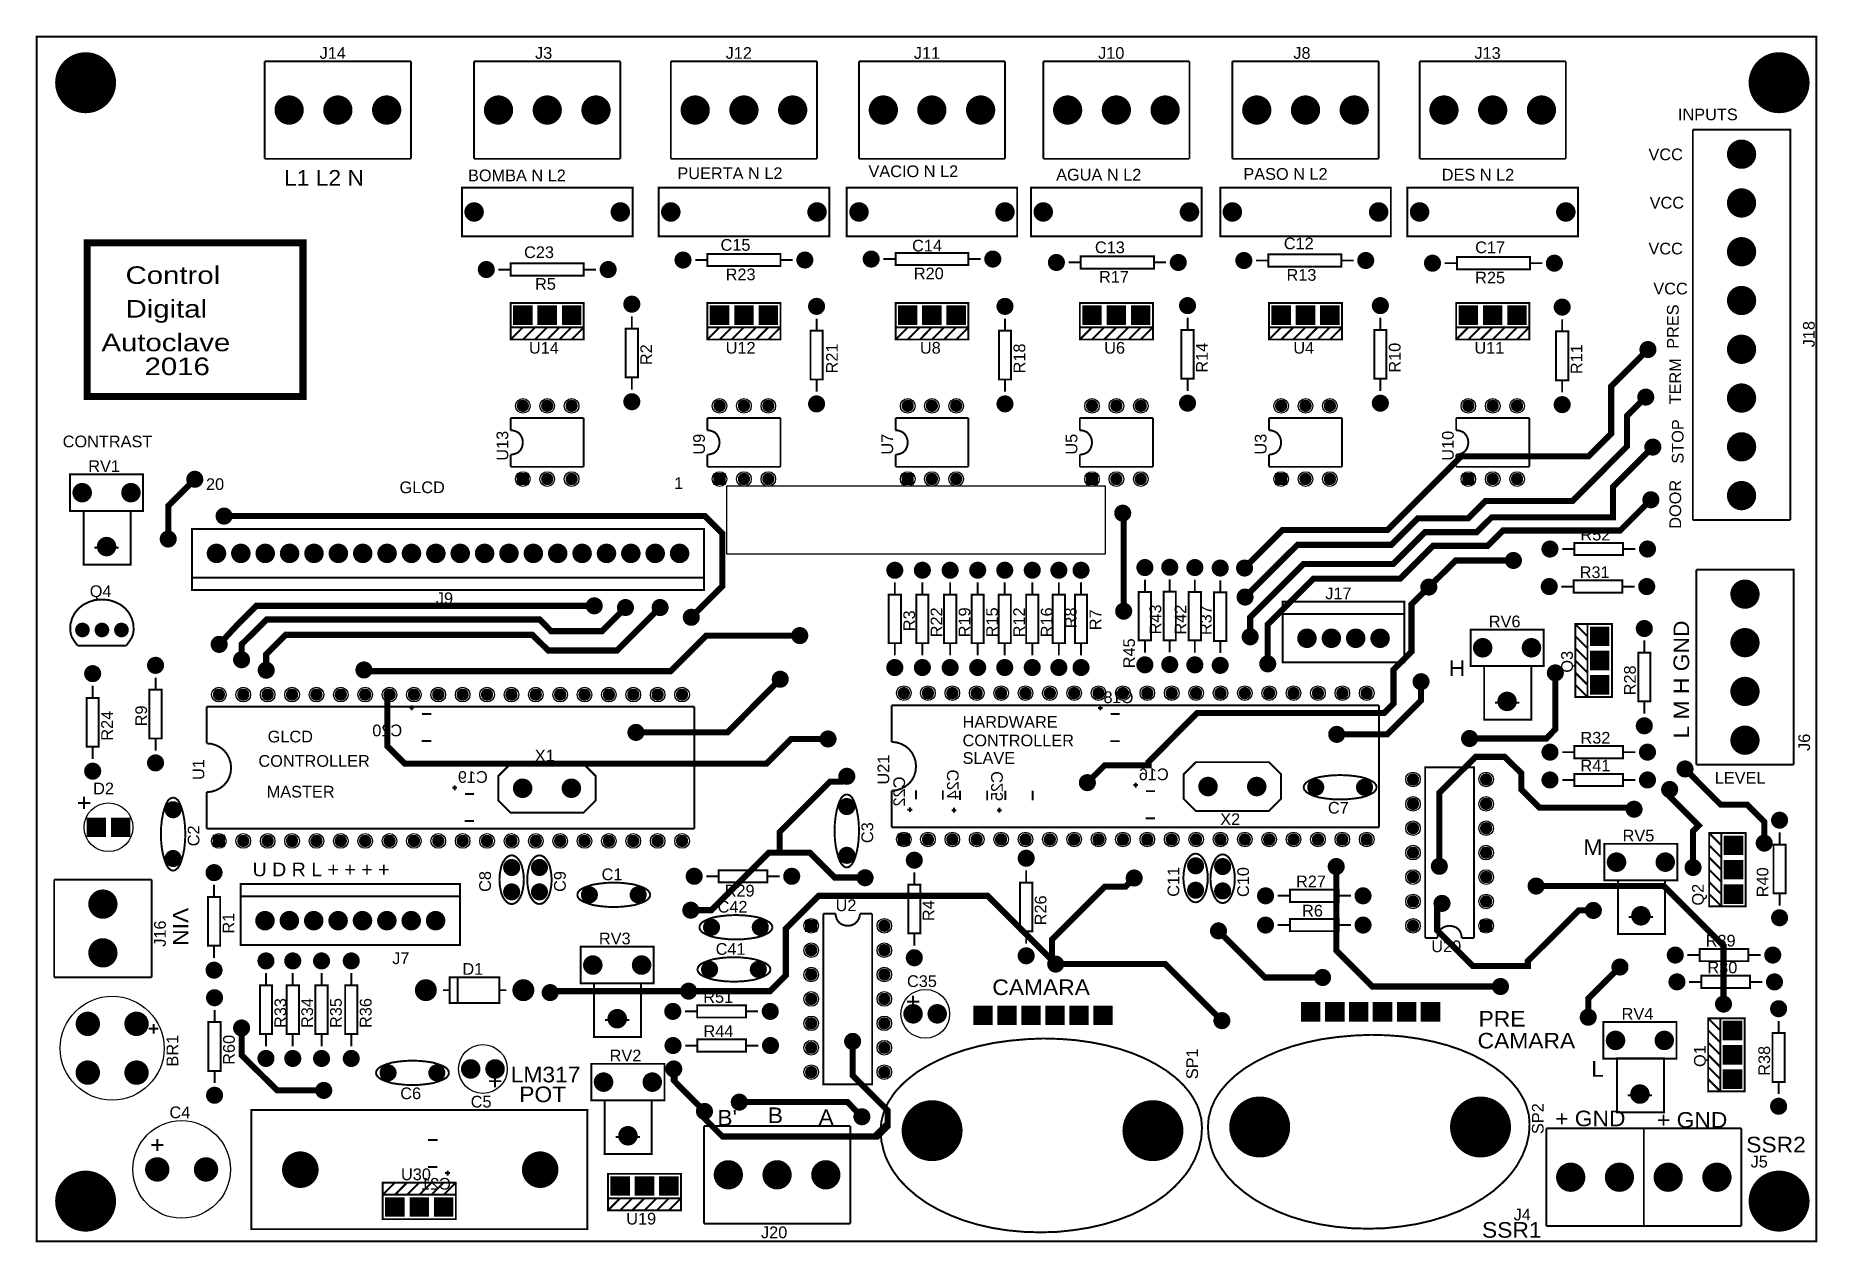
# Model space of a CAD drawing. Extents: x -3.65 to 3.65, y -2.47 to 2.47.
import ezdxf

# ---------------------------------------------------------------- set-up
doc = ezdxf.new("R2010")
doc.units = 0
doc.layers.get('0').update_dxf_attribs({"linetype": 'CONTINUOUS'})

msp = doc.modelspace()

# ---------------------------------------------------------------- texts
at = {"layer": '12632256'}
for s, height, width, p in [('J14', 0.048, 1.041667, (-2.49, 2.379)), ('J3', 0.048, 1.041667, (-1.606, 2.379)), ('J12', 0.048, 1.041667, (-0.824, 2.379)), ('J11', 0.048, 1.041667, (-0.052, 2.379)), ('J10', 0.048, 1.041667, (0.704, 2.379)), ('J8', 0.048, 1.041667, (1.505, 2.379)), ('J13', 0.048, 1.041667, (2.248, 2.379)), ('INPUTS', 0.048, 1.041667, (3.083, 2.127)), ('VCC', 0.048, 1.041667, (2.962, 1.963)), ('L1 L2 N', 0.064, 1.09375, (-2.636, 1.859)), ('BOMBA N L2', 0.048, 1.041667, (-1.881, 1.877)), ('PUERTA N L2', 0.048, 1.041667, (-1.022, 1.886)), ('VACIO N L2', 0.048, 1.041667, (-0.238, 1.894)), ('AGUA N L2', 0.048, 1.041667, (0.532, 1.88)), ('PASO N L2', 0.048, 1.041667, (1.3, 1.883)), ('DES N L2', 0.048, 1.041667, (2.114, 1.88)), ('VCC', 0.048, 1.041667, (2.967, 1.765)), ('C23', 0.048, 1.041667, (-1.651, 1.562)), ('C15', 0.048, 1.041667, (-0.845, 1.592)), ('C14', 0.048, 1.041667, (-0.059, 1.589)), ('C13', 0.048, 1.041667, (0.691, 1.582)), ('C12', 0.048, 1.041667, (1.466, 1.598)), ('C17', 0.048, 1.041667, (2.251, 1.582)), ('VCC', 0.048, 1.041667, (2.962, 1.577)), ('Control', 0.072, 1.25, (-3.286, 1.456)), ('R5', 0.048, 1.041667, (-1.606, 1.432)), ('R23', 0.048, 1.041667, (-0.824, 1.471)), ('R20', 0.048, 1.041667, (-0.052, 1.475)), ('R17', 0.048, 1.041667, (0.708, 1.461)), ('R13', 0.048, 1.041667, (1.477, 1.469)), ('R25', 0.048, 1.041667, (2.251, 1.458)), ('Digital', 0.072, 1.25, (-3.286, 1.318)), ('VCC', 0.048, 1.041667, (2.982, 1.413)), ('Autoclave', 0.072, 1.25, (-3.385, 1.18)), ('U14', 0.048, 1.041667, (-1.631, 1.17)), ('U12', 0.048, 1.041667, (-0.824, 1.17)), ('U8', 0.048, 1.041667, (-0.027, 1.17)), ('U6', 0.048, 1.041667, (0.729, 1.17)), ('U4', 0.048, 1.041667, (1.505, 1.17)), ('U11', 0.048, 1.041667, (2.248, 1.17)), ('2016', 0.072, 1.25, (-3.208, 1.082)), ('CONTRAST', 0.048, 1.041667, (-3.544, 0.786)), ('RV1', 0.048, 1.041667, (-3.439, 0.685)), ('20', 0.048, 1.041667, (-2.956, 0.611)), ('1', 0.048, 1.041667, (-1.035, 0.615)), ('GLCD', 0.048, 1.041667, (-2.162, 0.598)), ('R52', 0.048, 1.041667, (2.683, 0.404)), ('R31', 0.048, 1.041667, (2.68, 0.25)), ('Q4', 0.048, 1.041667, (-3.433, 0.172)), ('J9', 0.048, 1.041667, (-2.013, 0.143)), ('J17', 0.048, 1.041667, (1.636, 0.163)), ('RV6', 0.048, 1.041667, (2.307, 0.048)), ('H', 0.064, 1.09375, (2.143, -0.152)), ('HARDWARE', 0.048, 1.041667, (0.148, -0.364)), ('GLCD', 0.048, 1.041667, (-2.703, -0.424)), ('CONTROLLER', 0.048, 1.041667, (0.148, -0.44)), ('R32', 0.048, 1.041667, (2.683, -0.429)), ('CONTROLLER', 0.048, 1.041667, (-2.741, -0.524)), ('X1', 0.048, 1.041667, (-1.607, -0.502)), ('SLAVE', 0.048, 1.041667, (0.148, -0.512)), ('R41', 0.048, 1.041667, (2.683, -0.543)), ('LEVEL', 0.048, 1.041667, (3.234, -0.593)), ('D2', 0.048, 1.041667, (-3.419, -0.637)), ('MASTER', 0.048, 1.041667, (-2.707, -0.65)), ('X2', 0.048, 1.041667, (1.205, -0.763)), ('C7', 0.048, 1.041667, (1.647, -0.716)), ('RV5', 0.048, 1.041667, (2.856, -0.83)), ('M', 0.064, 1.09375, (2.695, -0.886)), ('U D R L + + + +', 0.056, 1.071429, (-2.765, -0.973)), ('C1', 0.048, 1.041667, (-1.333, -0.989)), ('R29', 0.048, 1.041667, (-0.828, -1.056)), ('R27', 0.048, 1.041667, (1.516, -1.018)), ('C42', 0.048, 1.041667, (-0.857, -1.122)), ('U2', 0.048, 1.041667, (-0.373, -1.116)), ('R6', 0.048, 1.041667, (1.541, -1.138)), ('RV3', 0.048, 1.041667, (-1.344, -1.252)), ('U20', 0.048, 1.041667, (2.071, -1.284)), ('R39', 0.048, 1.041667, (3.197, -1.261)), ('J7', 0.048, 1.041667, (-2.192, -1.333)), ('C41', 0.048, 1.041667, (-0.865, -1.295)), ('D1', 0.048, 1.041667, (-1.904, -1.377)), ('C35', 0.048, 1.041667, (-0.08, -1.427)), ('R30', 0.048, 1.041667, (3.204, -1.371)), ('R51', 0.048, 1.041667, (-0.916, -1.492)), ('CAMARA', 0.064, 1.09375, (0.27, -1.46)), ('PRE', 0.064, 1.09375, (2.265, -1.589)), ('RV4', 0.048, 1.041667, (2.852, -1.561)), ('R44', 0.048, 1.041667, (-0.915, -1.632)), ('CAMARA', 0.064, 1.09375, (2.261, -1.679)), ('LM317', 0.064, 1.09375, (-1.706, -1.818)), ('RV2', 0.048, 1.041667, (-1.3, -1.732)), ('L', 0.064, 1.09375, (2.727, -1.795)), ('C6', 0.048, 1.041667, (-2.159, -1.887)), ('C5', 0.048, 1.041667, (-1.87, -1.921)), ('POT', 0.064, 1.09375, (-1.671, -1.899)), ('C4', 0.048, 1.041667, (-3.106, -1.965)), ("B'", 0.064, 1.09375, (-0.858, -1.995)), ('B', 0.064, 1.09375, (-0.651, -1.985)), ('A', 0.064, 1.09375, (-0.443, -1.993)), ('+ GND', 0.064, 1.09375, (2.579, -1.998)), ('+ GND', 0.064, 1.09375, (2.997, -2.004)), ('SSR2', 0.064, 1.09375, (3.363, -2.105)), ('J5', 0.048, 1.041667, (3.381, -2.167)), ('U30', 0.048, 1.041667, (-2.156, -2.219)), ('J4', 0.048, 1.041667, (2.409, -2.384)), ('U19', 0.048, 1.041667, (-1.232, -2.401)), ('J20', 0.048, 1.041667, (-0.679, -2.457)), ('SSR1', 0.064, 1.09375, (2.279, -2.455))]:
    msp.add_text(s, height=height, dxfattribs=dict(at, width=width)).set_placement(p)
for s, height, rotation, width, p in [('PRES', 0.048, 90, 1.041667, (3.086, 1.19)), ('J18', 0.048, 90, 1.041667, (3.644, 1.196)), ('R2', 0.048, 90, 1.041667, (-1.126, 1.123)), ('R21', 0.048, 90, 1.041667, (-0.364, 1.089)), ('R18', 0.048, 90, 1.041667, (0.405, 1.089)), ('R14', 0.048, 90, 1.041667, (1.154, 1.092)), ('R10', 0.048, 90, 1.041667, (1.945, 1.092)), ('R11', 0.048, 90, 1.041667, (2.691, 1.086)), ('TERM', 0.048, 90, 1.041667, (3.096, 0.962)), ('STOP', 0.048, 90, 1.041667, (3.106, 0.719)), ('U13', 0.048, 90, 1.041667, (-1.716, 0.731)), ('U9', 0.048, 90, 1.041667, (-0.909, 0.756)), ('U7', 0.048, 90, 1.041667, (-0.137, 0.756)), ('U5', 0.048, 90, 1.041667, (0.619, 0.756)), ('U3', 0.048, 90, 1.041667, (1.395, 0.756)), ('U10', 0.048, 90, 1.041667, (2.163, 0.731)), ('DOOR', 0.048, 90, 1.041667, (3.096, 0.452)), ('R3', 0.048, 90, 1.041667, (-0.047, 0.032)), ('R22', 0.048, 90, 1.041667, (0.065, 0.007)), ('R19', 0.048, 90, 1.041667, (0.18, 0.007)), ('R15', 0.048, 90, 1.041667, (0.293, 0.007)), ('R12', 0.048, 90, 1.041667, (0.404, 0.007)), ('R16', 0.048, 90, 1.041667, (0.517, 0.007)), ('R8', 0.048, 90, 1.041667, (0.616, 0.044)), ('R7', 0.048, 90, 1.041667, (0.717, 0.036)), ('R43', 0.048, 90, 1.041667, (0.963, 0.019)), ('R42', 0.048, 90, 1.041667, (1.066, 0.018)), ('R37', 0.048, 90, 1.041667, (1.17, 0.016)), ('L M H GND', 0.064, 90, 1.09375, (3.129, -0.408)), ('R45', 0.048, 90, 1.041667, (0.855, -0.12)), ('Q3', 0.048, 90, 1.041667, (2.652, -0.138)), ('R28', 0.048, 90, 1.041667, (2.91, -0.231)), ('R9', 0.048, 90, 1.041667, (-3.198, -0.358)), ('R24', 0.048, 90, 1.041667, (-3.338, -0.417)), ('J6', 0.048, 90, 1.041667, (3.625, -0.459)), ('U1', 0.048, 90, 1.041667, (-2.963, -0.578)), ('U21', 0.048, 90, 1.041667, (-0.153, -0.597)), ('C2', 0.048, 90, 1.041667, (-2.983, -0.85)), ('C3', 0.048, 90, 1.041667, (-0.219, -0.837)), ('C11', 0.048, 90, 1.041667, (1.037, -1.057)), ('C10', 0.048, 90, 1.041667, (1.323, -1.058)), ('R40', 0.048, 90, 1.041667, (3.454, -1.059)), ('C8', 0.048, 90, 1.041667, (-1.787, -1.037)), ('C9', 0.048, 90, 1.041667, (-1.48, -1.037)), ('Q2', 0.048, 90, 1.041667, (3.189, -1.093)), ('R4', 0.048, 90, 1.041667, (0.032, -1.157)), ('R26', 0.048, 90, 1.041667, (0.492, -1.174)), ('J16', 0.048, 90, 1.041667, (-3.121, -1.262)), ('VIN', 0.064, -90, 1.09375, (-3.092, -1.102)), ('R1', 0.048, 90, 1.041667, (-2.84, -1.208)), ('R33', 0.048, 90, 1.041667, (-2.627, -1.595)), ('R34', 0.048, 90, 1.041667, (-2.517, -1.595)), ('R35', 0.048, 90, 1.041667, (-2.399, -1.595)), ('R36', 0.048, 90, 1.041667, (-2.277, -1.595)), ('BR1', 0.048, 90, 1.041667, (-3.07, -1.753)), ('R60', 0.048, 90, 1.041667, (-2.838, -1.746)), ('Q1', 0.048, 90, 1.041667, (3.197, -1.755)), ('R38', 0.048, 90, 1.041667, (3.461, -1.791)), ('SP1', 0.048, 90, 1.041667, (1.114, -1.805)), ('SP2', 0.048, 90, 1.041667, (2.532, -2.03))]:
    msp.add_text(s, height=height, rotation=rotation, dxfattribs=dict(at, width=width)).set_placement(p)
at = {"layer": '12632256', "text_generation_flag": 2, "width": 1.041667}
for s, p in [('C18', (0.849, -0.263)), ('C20', (-2.151, -0.399)), ('C19', (-1.8, -0.59)), ('C16', (0.994, -0.579)), ('C21', (-1.951, -2.258))]:
    msp.add_text(s, height=0.048, dxfattribs=at).set_placement(p)
for s, p in [('C22', (-0.088, -0.564)), ('C24', (0.132, -0.535)), ('C25', (0.313, -0.542))]:
    msp.add_text(s, height=0.048, rotation=90, dxfattribs=at).set_placement(p)

# ---------------------------------------------------------------- blocks, each defined once
blk = doc.blocks.new('EPAD')
at = {"const_width": 0.5}
blk.add_lwpolyline([(-0.25, 0, 1), (0.25, 0, 1)], format="xyb", close=True, dxfattribs=at)
blk = doc.blocks.new('RPAD')
blk.add_trace([(-0.5, -0.5), (-0.5, 0.5), (0.5, -0.5), (0.5, 0.5)])

# ---------------------------------------------------------------- linework, layer by layer
for points, const_width in [([(-3.651, -2.47), (3.651, -2.47), (3.651, 2.47), (-3.651, 2.47), (-3.651, -2.47)], 0.008), ([(-2.715, 2.369), (-2.715, 1.969)], 0.008), ([(-2.115, 2.369), (-2.715, 2.369)], 0.008), ([(-2.115, 2.369), (-2.115, 1.969)], 0.008), ([(-1.856, 2.369), (-1.856, 1.969)], 0.008), ([(-1.256, 2.369), (-1.856, 2.369)], 0.008), ([(-1.256, 2.369), (-1.256, 1.969)], 0.008), ([(-1.049, 2.369), (-1.049, 1.969)], 0.008), ([(-0.449, 2.369), (-1.049, 2.369)], 0.008), ([(-0.449, 2.369), (-0.449, 1.969)], 0.008), ([(-0.277, 2.369), (-0.277, 1.969)], 0.008), ([(0.322, 2.369), (-0.277, 2.369)], 0.008), ([(0.322, 2.369), (0.322, 1.969)], 0.008), ([(0.479, 2.369), (0.479, 1.969)], 0.008), ([(1.079, 2.369), (0.479, 2.369)], 0.008), ([(1.079, 2.369), (1.079, 1.969)], 0.008), ([(1.255, 2.369), (1.255, 1.969)], 0.008), ([(1.855, 2.369), (1.255, 2.369)], 0.008), ([(1.855, 2.369), (1.855, 1.969)], 0.008), ([(2.023, 2.369), (2.023, 1.969)], 0.008), ([(2.623, 2.369), (2.023, 2.369)], 0.008), ([(2.623, 2.369), (2.623, 1.969)], 0.008), ([(3.144, 2.088), (3.544, 2.088), (3.544, 0.488)], 0.008), ([(3.144, 0.488), (3.144, 2.088)], 0.008), ([(-2.715, 1.969), (-2.115, 1.969)], 0.008), ([(-1.856, 1.969), (-1.256, 1.969)], 0.008), ([(-1.049, 1.969), (-0.449, 1.969)], 0.008), ([(-0.277, 1.969), (0.322, 1.969)], 0.008), ([(0.479, 1.969), (1.079, 1.969)], 0.008), ([(1.255, 1.969), (1.855, 1.969)], 0.008), ([(2.023, 1.969), (2.623, 1.969)], 0.008), ([(-1.906, 1.651), (-1.206, 1.651), (-1.206, 1.851), (-1.906, 1.851), (-1.906, 1.651)], 0.008), ([(-1.099, 1.651), (-0.399, 1.651), (-0.399, 1.851), (-1.099, 1.851), (-1.099, 1.651)], 0.008), ([(-0.327, 1.651), (0.372, 1.651), (0.372, 1.851), (-0.327, 1.851), (-0.327, 1.651)], 0.008), ([(0.429, 1.651), (1.129, 1.651), (1.129, 1.851), (0.429, 1.851), (0.429, 1.651)], 0.008), ([(1.205, 1.651), (1.905, 1.651), (1.905, 1.851), (1.205, 1.851), (1.205, 1.651)], 0.008), ([(1.973, 1.651), (2.673, 1.651), (2.673, 1.851), (1.973, 1.851), (1.973, 1.651)], 0.008), ([(-3.444, 0.994), (-2.558, 0.994), (-2.558, 1.624), (-3.444, 1.624), (-3.444, 0.994)], 0.029), ([(-1.706, 1.49), (-1.406, 1.49), (-1.406, 1.54), (-1.706, 1.54), (-1.706, 1.49)], 0.008), ([(-0.899, 1.554), (-0.949, 1.554)], 0.008), ([(-0.899, 1.529), (-0.599, 1.529), (-0.599, 1.579), (-0.899, 1.579), (-0.899, 1.529)], 0.008), ([(-0.549, 1.554), (-0.599, 1.554)], 0.008), ([(-0.127, 1.558), (-0.177, 1.558)], 0.008), ([(-0.127, 1.533), (0.172, 1.533), (0.172, 1.583), (-0.127, 1.583), (-0.127, 1.533)], 0.008), ([(0.222, 1.558), (0.172, 1.558)], 0.008), ([(0.633, 1.544), (0.583, 1.544)], 0.008), ([(0.633, 1.519), (0.933, 1.519), (0.933, 1.569), (0.633, 1.569), (0.633, 1.519)], 0.008), ([(0.983, 1.544), (0.933, 1.544)], 0.008), ([(1.402, 1.552), (1.352, 1.552)], 0.008), ([(1.402, 1.527), (1.702, 1.527), (1.702, 1.577), (1.402, 1.577), (1.402, 1.527)], 0.008), ([(1.752, 1.552), (1.702, 1.552)], 0.008), ([(2.176, 1.541), (2.126, 1.541)], 0.008), ([(2.176, 1.516), (2.476, 1.516), (2.476, 1.566), (2.176, 1.566), (2.176, 1.516)], 0.008), ([(2.526, 1.541), (2.476, 1.541)], 0.008), ([(-1.706, 1.515), (-1.756, 1.515)], 0.008), ([(-1.356, 1.515), (-1.406, 1.515)], 0.008), ([(-1.706, 1.278), (-1.406, 1.278), (-1.406, 1.378), (-1.706, 1.378), (-1.706, 1.278)], 0.008), ([(-1.209, 1.323), (-1.209, 1.273)], 0.008), ([(-0.899, 1.278), (-0.599, 1.278), (-0.599, 1.378), (-0.899, 1.378), (-0.899, 1.278)], 0.008), ([(-0.451, 1.314), (-0.451, 1.264)], 0.008), ([(-0.127, 1.278), (0.172, 1.278), (0.172, 1.378), (-0.127, 1.378), (-0.127, 1.278)], 0.008), ([(0.322, 1.314), (0.322, 1.264)], 0.008), ([(0.629, 1.278), (0.929, 1.278), (0.929, 1.378), (0.629, 1.378), (0.629, 1.278)], 0.008), ([(1.071, 1.317), (1.071, 1.267)], 0.008), ([(1.405, 1.278), (1.705, 1.278), (1.705, 1.378), (1.405, 1.378), (1.405, 1.278)], 0.008), ([(1.862, 1.317), (1.862, 1.267)], 0.008), ([(2.173, 1.278), (2.473, 1.278), (2.473, 1.378), (2.173, 1.378), (2.173, 1.278)], 0.008), ([(-1.406, 1.278), (-1.406, 1.228), (-1.706, 1.228), (-1.706, 1.278)], 0.008), ([(-1.656, 1.278), (-1.706, 1.228)], 0.008), ([(-1.606, 1.278), (-1.656, 1.228)], 0.008), ([(-1.556, 1.278), (-1.606, 1.228)], 0.008), ([(-1.506, 1.278), (-1.556, 1.228)], 0.008), ([(-1.456, 1.278), (-1.506, 1.228)], 0.008), ([(-1.406, 1.278), (-1.456, 1.228)], 0.008), ([(-1.234, 1.073), (-1.184, 1.073), (-1.184, 1.273), (-1.234, 1.273), (-1.234, 1.073)], 0.008), ([(-0.599, 1.278), (-0.599, 1.228), (-0.899, 1.228), (-0.899, 1.278)], 0.008), ([(-0.849, 1.278), (-0.899, 1.228)], 0.008), ([(-0.799, 1.278), (-0.849, 1.228)], 0.008), ([(-0.749, 1.278), (-0.799, 1.228)], 0.008), ([(-0.699, 1.278), (-0.749, 1.228)], 0.008), ([(-0.649, 1.278), (-0.699, 1.228)], 0.008), ([(-0.599, 1.278), (-0.649, 1.228)], 0.008), ([(-0.476, 1.064), (-0.426, 1.064), (-0.426, 1.264), (-0.476, 1.264), (-0.476, 1.064)], 0.008), ([(0.172, 1.278), (0.172, 1.228), (-0.127, 1.228), (-0.127, 1.278)], 0.008), ([(-0.077, 1.278), (-0.127, 1.228)], 0.008), ([(-0.027, 1.278), (-0.077, 1.228)], 0.008), ([(0.022, 1.278), (-0.027, 1.228)], 0.008), ([(0.072, 1.278), (0.022, 1.228)], 0.008), ([(0.122, 1.278), (0.072, 1.228)], 0.008), ([(0.172, 1.278), (0.122, 1.228)], 0.008), ([(0.297, 1.064), (0.347, 1.064), (0.347, 1.264), (0.297, 1.264), (0.297, 1.064)], 0.008), ([(0.929, 1.278), (0.929, 1.228), (0.629, 1.228), (0.629, 1.278)], 0.008), ([(0.679, 1.278), (0.629, 1.228)], 0.008), ([(0.729, 1.278), (0.679, 1.228)], 0.008), ([(0.779, 1.278), (0.729, 1.228)], 0.008), ([(0.829, 1.278), (0.779, 1.228)], 0.008), ([(0.879, 1.278), (0.829, 1.228)], 0.008), ([(0.929, 1.278), (0.879, 1.228)], 0.008), ([(1.046, 1.067), (1.096, 1.067), (1.096, 1.267), (1.046, 1.267), (1.046, 1.067)], 0.008), ([(1.705, 1.278), (1.705, 1.228), (1.405, 1.228), (1.405, 1.278)], 0.008), ([(1.455, 1.278), (1.405, 1.228)], 0.008), ([(1.505, 1.278), (1.455, 1.228)], 0.008), ([(1.555, 1.278), (1.505, 1.228)], 0.008), ([(1.605, 1.278), (1.555, 1.228)], 0.008), ([(1.655, 1.278), (1.605, 1.228)], 0.008), ([(1.705, 1.278), (1.655, 1.228)], 0.008), ([(1.837, 1.067), (1.887, 1.067), (1.887, 1.267), (1.837, 1.267), (1.837, 1.067)], 0.008), ([(2.473, 1.278), (2.473, 1.228), (2.173, 1.228), (2.173, 1.278)], 0.008), ([(2.223, 1.278), (2.173, 1.228)], 0.008), ([(2.273, 1.278), (2.223, 1.228)], 0.008), ([(2.323, 1.278), (2.273, 1.228)], 0.008), ([(2.373, 1.278), (2.323, 1.228)], 0.008), ([(2.423, 1.278), (2.373, 1.228)], 0.008), ([(2.473, 1.278), (2.423, 1.228)], 0.008), ([(2.583, 1.061), (2.633, 1.061), (2.633, 1.261), (2.583, 1.261), (2.583, 1.061)], 0.008), ([(2.608, 1.311), (2.608, 1.261)], 0.008), ([(1.305, 0.291), (1.461, 0.447), (1.892, 0.447), (2.193, 0.749), (2.716, 0.749), (2.809, 0.842), (2.809, 1.036), (2.96, 1.187)], 0.025), ([(-1.209, 1.073), (-1.209, 1.023)], 0.008), ([(-0.451, 1.064), (-0.451, 1.014)], 0.008), ([(0.322, 1.064), (0.322, 1.014)], 0.008), ([(1.071, 1.067), (1.071, 1.017)], 0.008), ([(1.862, 1.067), (1.862, 1.017)], 0.008), ([(2.608, 1.061), (2.608, 1.011)], 0.008), ([(1.307, 0.172), (1.522, 0.386), (1.907, 0.386), (2.016, 0.495), (2.223, 0.495), (2.294, 0.566), (2.65, 0.566), (2.874, 0.79), (2.874, 0.915), (2.951, 0.992)], 0.025), ([(-1.706, 0.856), (-1.706, 0.906)], 0.008), ([(-1.706, 0.906), (-1.406, 0.906)], 0.008), ([(-1.406, 0.706), (-1.406, 0.906)], 0.008), ([(-0.899, 0.856), (-0.899, 0.906)], 0.008), ([(-0.899, 0.906), (-0.599, 0.906)], 0.008), ([(-0.599, 0.706), (-0.599, 0.906)], 0.008), ([(-0.127, 0.856), (-0.127, 0.906)], 0.008), ([(-0.127, 0.906), (0.172, 0.906)], 0.008), ([(0.172, 0.706), (0.172, 0.906)], 0.008), ([(0.629, 0.856), (0.629, 0.906)], 0.008), ([(0.629, 0.906), (0.929, 0.906)], 0.008), ([(0.929, 0.706), (0.929, 0.906)], 0.008), ([(1.405, 0.856), (1.405, 0.906)], 0.008), ([(1.405, 0.906), (1.705, 0.906)], 0.008), ([(1.705, 0.706), (1.705, 0.906)], 0.008), ([(2.173, 0.856), (2.173, 0.906)], 0.008), ([(2.173, 0.906), (2.473, 0.906)], 0.008), ([(2.473, 0.706), (2.473, 0.906)], 0.008), ([(-1.656, 0.806), (-1.657, 0.816), (-1.66, 0.826), (-1.664, 0.834), (-1.67, 0.842), (-1.677, 0.848), (-1.686, 0.852), (-1.696, 0.855), (-1.706, 0.856)], 0.008), ([(-1.656, 0.806), (-1.657, 0.796), (-1.66, 0.786), (-1.664, 0.777), (-1.67, 0.77), (-1.677, 0.764), (-1.686, 0.76), (-1.696, 0.757), (-1.706, 0.756)], 0.008), ([(-0.849, 0.806), (-0.85, 0.816), (-0.853, 0.826), (-0.857, 0.834), (-0.863, 0.842), (-0.87, 0.848), (-0.879, 0.852), (-0.889, 0.855), (-0.899, 0.856)], 0.008), ([(-0.849, 0.806), (-0.85, 0.796), (-0.853, 0.786), (-0.857, 0.777), (-0.863, 0.77), (-0.87, 0.764), (-0.879, 0.76), (-0.889, 0.757), (-0.899, 0.756)], 0.008), ([(-0.077, 0.806), (-0.078, 0.816), (-0.081, 0.826), (-0.085, 0.834), (-0.091, 0.842), (-0.098, 0.848), (-0.107, 0.852), (-0.117, 0.855), (-0.127, 0.856)], 0.008), ([(-0.077, 0.806), (-0.078, 0.796), (-0.081, 0.786), (-0.085, 0.777), (-0.091, 0.77), (-0.098, 0.764), (-0.107, 0.76), (-0.117, 0.757), (-0.127, 0.756)], 0.008), ([(0.679, 0.806), (0.678, 0.816), (0.675, 0.826), (0.671, 0.834), (0.665, 0.842), (0.658, 0.848), (0.649, 0.852), (0.639, 0.855), (0.629, 0.856)], 0.008), ([(0.679, 0.806), (0.678, 0.796), (0.675, 0.786), (0.671, 0.777), (0.665, 0.77), (0.658, 0.764), (0.649, 0.76), (0.639, 0.757), (0.629, 0.756)], 0.008), ([(1.455, 0.806), (1.454, 0.816), (1.451, 0.826), (1.447, 0.834), (1.441, 0.842), (1.434, 0.848), (1.425, 0.852), (1.415, 0.855), (1.405, 0.856)], 0.008), ([(1.455, 0.806), (1.454, 0.796), (1.451, 0.786), (1.447, 0.777), (1.441, 0.77), (1.434, 0.764), (1.425, 0.76), (1.415, 0.757), (1.405, 0.756)], 0.008), ([(2.223, 0.806), (2.222, 0.816), (2.219, 0.826), (2.215, 0.834), (2.209, 0.842), (2.202, 0.848), (2.193, 0.852), (2.183, 0.855), (2.173, 0.856)], 0.008), ([(2.223, 0.806), (2.222, 0.796), (2.219, 0.786), (2.215, 0.777), (2.209, 0.77), (2.202, 0.764), (2.193, 0.76), (2.183, 0.757), (2.173, 0.756)], 0.008), ([(-1.706, 0.706), (-1.706, 0.756)], 0.008), ([(-0.899, 0.706), (-0.899, 0.756)], 0.008), ([(-0.127, 0.706), (-0.127, 0.756)], 0.008), ([(0.629, 0.706), (0.629, 0.756)], 0.008), ([(1.328, 0.009), (1.328, 0.089), (1.547, 0.308), (1.915, 0.308), (2.045, 0.438), (2.257, 0.438), (2.319, 0.499), (2.817, 0.499), (2.817, 0.624), (2.98, 0.787)], 0.025), ([(1.405, 0.706), (1.405, 0.756)], 0.008), ([(2.173, 0.706), (2.173, 0.756)], 0.008), ([(-3.514, 0.525), (-3.214, 0.525), (-3.214, 0.675), (-3.514, 0.675), (-3.514, 0.525)], 0.008), ([(-3.111, 0.41), (-3.111, 0.546), (-3.002, 0.655)], 0.025), ([(-1.706, 0.706), (-1.406, 0.706)], 0.008), ([(-0.899, 0.706), (-0.599, 0.706)], 0.008), ([(-0.127, 0.706), (0.172, 0.706)], 0.008), ([(0.629, 0.706), (0.929, 0.706)], 0.008), ([(1.405, 0.706), (1.705, 0.706)], 0.008), ([(2.173, 0.706), (2.473, 0.706)], 0.008), ([(-3.458, 0.305), (-3.265, 0.305), (-3.265, 0.525), (-3.458, 0.525), (-3.458, 0.305)], 0.008), ([(-2.882, 0.504), (-0.909, 0.504), (-0.838, 0.433), (-0.838, 0.216), (-0.965, 0.089)], 0.025), ([(0.809, 0.114), (0.809, 0.512), (0.805, 0.516)], 0.025), ([(1.4, -0.102), (1.4, 0.06), (1.587, 0.247), (1.943, 0.247), (2.078, 0.382), (2.302, 0.382), (2.365, 0.445), (2.846, 0.445), (2.972, 0.571)], 0.025), ([(-3.013, 0.201), (-0.913, 0.201), (-0.913, 0.451), (-3.013, 0.451), (-3.013, 0.201)], 0.008), ([(3.144, 0.488), (3.544, 0.488)], 0.008), ([(-3.314, 0.375), (-3.414, 0.375)], 0.008), ([(2.608, 0.369), (2.658, 0.369)], 0.008), ([(2.658, 0.344), (2.858, 0.344), (2.858, 0.394), (2.658, 0.394), (2.658, 0.344)], 0.008), ([(2.858, 0.369), (2.908, 0.369)], 0.008), ([(2.408, 0.322), (2.171, 0.322), (2.061, 0.213)], 0.025), ([(-0.913, 0.251), (-3.013, 0.251)], 0.008), ([(-0.13, 0.232), (-0.13, 0.182)], 0.008), ([(-0.017, 0.232), (-0.017, 0.182)], 0.008), ([(0.097, 0.232), (0.097, 0.182)], 0.008), ([(0.21, 0.232), (0.21, 0.182)], 0.008), ([(0.321, 0.232), (0.321, 0.182)], 0.008), ([(0.434, 0.232), (0.434, 0.182)], 0.008), ([(0.543, 0.182), (0.543, 0.232)], 0.008), ([(0.634, 0.182), (0.634, 0.232)], 0.008), ([(2.061, 0.213), (1.99, 0.142), (1.99, -0.052), (1.916, -0.126), (1.916, -0.265), (1.878, -0.303), (1.111, -0.303), (0.911, -0.504), (0.911, -0.518), (0.731, -0.518), (0.66, -0.589)], 0.025), ([(0.896, 0.193), (0.896, 0.243)], 0.008), ([(0.998, 0.194), (0.998, 0.244)], 0.008), ([(1.101, 0.193), (1.101, 0.243)], 0.008), ([(1.205, 0.191), (1.205, 0.241)], 0.008), ([(2.655, 0.19), (2.855, 0.19), (2.855, 0.24), (2.655, 0.24), (2.655, 0.19)], 0.008), ([(3.158, 0.284), (3.558, 0.284), (3.558, -0.515)], 0.008), ([(3.158, -0.515), (3.158, 0.284)], 0.008), ([(-3.513, 0.037), (-3.512, 0.062), (-3.505, 0.086), (-3.494, 0.107), (-3.478, 0.126), (-3.459, 0.141), (-3.436, 0.152), (-3.411, 0.16), (-3.383, 0.162)], 0.008), ([(-3.253, 0.037), (-3.254, 0.062), (-3.261, 0.086), (-3.272, 0.107), (-3.288, 0.126), (-3.307, 0.141), (-3.33, 0.152), (-3.355, 0.16), (-3.383, 0.162)], 0.008), ([(-2.902, -0.022), (-2.82, 0.066), (-2.75, 0.136), (-1.363, 0.136)], 0.025), ([(-0.155, -0.017), (-0.105, -0.017), (-0.105, 0.182), (-0.155, 0.182), (-0.155, -0.017)], 0.008), ([(-0.042, -0.017), (0.007, -0.017), (0.007, 0.182), (-0.042, 0.182), (-0.042, -0.017)], 0.008), ([(0.072, -0.017), (0.122, -0.017), (0.122, 0.182), (0.072, 0.182), (0.072, -0.017)], 0.008), ([(0.185, -0.017), (0.235, -0.017), (0.235, 0.182), (0.185, 0.182), (0.185, -0.017)], 0.008), ([(0.296, -0.017), (0.346, -0.017), (0.346, 0.182), (0.296, 0.182), (0.296, -0.017)], 0.008), ([(0.409, -0.017), (0.459, -0.017), (0.459, 0.182), (0.409, 0.182), (0.409, -0.017)], 0.008), ([(0.518, -0.017), (0.568, -0.017), (0.568, 0.182), (0.518, 0.182), (0.518, -0.017)], 0.008), ([(0.609, -0.017), (0.659, -0.017), (0.659, 0.182), (0.609, 0.182), (0.609, -0.017)], 0.008), ([(0.871, -0.006), (0.921, -0.006), (0.921, 0.193), (0.871, 0.193), (0.871, -0.006)], 0.008), ([(0.973, -0.005), (1.023, -0.005), (1.023, 0.194), (0.973, 0.194), (0.973, -0.005)], 0.008), ([(1.076, -0.006), (1.126, -0.006), (1.126, 0.193), (1.076, 0.193), (1.076, -0.006)], 0.008), ([(1.18, -0.008), (1.23, -0.008), (1.23, 0.191), (1.18, 0.191), (1.18, -0.008)], 0.008), ([(1.461, -0.096), (1.961, -0.096), (1.961, 0.153), (1.461, 0.153), (1.461, -0.096)], 0.008), ([(2.605, 0.215), (2.655, 0.215)], 0.008), ([(2.855, 0.215), (2.905, 0.215)], 0.008), ([(-2.81, -0.085), (-2.81, -0.022), (-2.707, 0.08), (-1.587, 0.08), (-1.54, 0.032), (-1.332, 0.032), (-1.235, 0.129)], 0.025), ([(-2.709, -0.128), (-2.709, -0.063), (-2.629, 0.017), (-1.617, 0.017), (-1.552, -0.047), (-1.27, -0.047), (-1.093, 0.129)], 0.025), ([(1.461, 0.103), (1.961, 0.103)], 0.008), ([(-3.513, 0.037), (-3.511, 0.022), (-3.506, 0.007), (-3.496, -0.009), (-3.483, -0.027)], 0.008), ([(-3.253, 0.037), (-3.255, 0.022), (-3.26, 0.007), (-3.27, -0.009), (-3.283, -0.027)], 0.008), ([(-0.52, 0.014), (-0.904, 0.014), (-1.05, -0.132), (-2.303, -0.132), (-2.308, -0.127)], 0.025), ([(2.232, -0.111), (2.532, -0.111), (2.532, 0.038), (2.232, 0.038), (2.232, -0.111)], 0.008), ([(2.712, -0.238), (2.812, -0.238), (2.812, 0.061), (2.712, 0.061), (2.712, -0.238), (2.662, -0.238), (2.662, 0.061), (2.712, 0.061)], 0.008), ([(2.712, 0.011), (2.662, 0.061)], 0.008), ([(2.712, -0.038), (2.662, 0.011)], 0.008), ([(-3.483, -0.027), (-3.283, -0.027)], 0.008), ([(-0.13, -0.017), (-0.13, -0.067)], 0.008), ([(-0.017, -0.017), (-0.017, -0.067)], 0.008), ([(0.097, -0.017), (0.097, -0.067)], 0.008), ([(0.21, -0.017), (0.21, -0.067)], 0.008), ([(0.321, -0.017), (0.321, -0.067)], 0.008), ([(0.434, -0.017), (0.434, -0.067)], 0.008), ([(0.543, -0.067), (0.543, -0.017)], 0.008), ([(0.634, -0.067), (0.634, -0.017)], 0.008), ([(0.896, -0.056), (0.896, -0.006)], 0.008), ([(0.998, -0.055), (0.998, -0.005)], 0.008), ([(1.101, -0.056), (1.101, -0.006)], 0.008), ([(1.205, -0.058), (1.205, -0.008)], 0.008), ([(2.712, -0.088), (2.662, -0.038)], 0.008), ([(2.92, -0.256), (2.97, -0.256), (2.97, -0.056), (2.92, -0.056), (2.92, -0.256)], 0.008), ([(2.945, -0.056), (2.945, -0.006)], 0.008), ([(2.228, -0.408), (2.543, -0.408), (2.58, -0.37), (2.58, -0.139)], 0.025), ([(2.288, -0.331), (2.481, -0.331), (2.481, -0.11), (2.288, -0.11), (2.288, -0.331)], 0.008), ([(2.712, -0.138), (2.662, -0.088)], 0.008), ([(2.712, -0.188), (2.662, -0.138)], 0.008), ([(-3.421, -0.192), (-3.421, -0.242)], 0.008), ([(-3.188, -0.408), (-3.138, -0.408), (-3.138, -0.208), (-3.188, -0.208), (-3.188, -0.408)], 0.008), ([(-3.163, -0.208), (-3.163, -0.158)], 0.008), ([(-0.404, -0.41), (-0.555, -0.41), (-0.656, -0.511), (-2.141, -0.511), (-2.212, -0.44), (-2.212, -0.237), (-2.203, -0.228)], 0.025), ([(-1.192, -0.383), (-0.817, -0.383), (-0.6, -0.165)], 0.025), ([(1.683, -0.391), (1.89, -0.391), (2.029, -0.252), (2.029, -0.175)], 0.025), ([(2.712, -0.238), (2.662, -0.188)], 0.008), ([(-3.446, -0.442), (-3.396, -0.442), (-3.396, -0.242), (-3.446, -0.242), (-3.446, -0.442)], 0.008), ([(-2.953, -0.428), (-2.953, -0.278)], 0.008), ([(-2.953, -0.278), (-0.953, -0.278)], 0.008), ([(-2.102, -0.282), (-2.122, -0.282)], 0.008), ([(-2.112, -0.292), (-2.112, -0.272)], 0.008), ([(-0.953, -0.278), (-0.953, -0.778)], 0.008), ([(-0.143, -0.422), (-0.143, -0.272)], 0.008), ([(-0.143, -0.272), (1.856, -0.272)], 0.008), ([(0.723, -0.283), (0.703, -0.283)], 0.008), ([(0.713, -0.293), (0.713, -0.273)], 0.008), ([(1.856, -0.272), (1.856, -0.772)], 0.008), ([(2.432, -0.261), (2.332, -0.261)], 0.008), ([(2.945, -0.306), (2.945, -0.256)], 0.008), ([(-2.032, -0.307), (-2.07, -0.307)], 0.008), ([(0.793, -0.308), (0.755, -0.308)], 0.008), ([(-3.421, -0.442), (-3.421, -0.492)], 0.008), ([(-3.163, -0.458), (-3.163, -0.408)], 0.008), ([(-2.853, -0.528), (-2.855, -0.508), (-2.861, -0.489), (-2.87, -0.472), (-2.882, -0.457), (-2.897, -0.445), (-2.914, -0.436), (-2.933, -0.43), (-2.953, -0.428)], 0.008), ([(-2.032, -0.418), (-2.071, -0.418)], 0.008), ([(-0.043, -0.522), (-0.045, -0.502), (-0.051, -0.483), (-0.06, -0.466), (-0.072, -0.451), (-0.087, -0.439), (-0.104, -0.43), (-0.123, -0.424), (-0.143, -0.422)], 0.008), ([(0.793, -0.419), (0.754, -0.419)], 0.008), ([(2.658, -0.489), (2.858, -0.489), (2.858, -0.439), (2.658, -0.439), (2.658, -0.489)], 0.008), ([(-1.707, -0.512), (-1.407, -0.512), (-1.357, -0.562), (-1.357, -0.662), (-1.407, -0.712), (-1.707, -0.712), (-1.757, -0.662), (-1.757, -0.562), (-1.707, -0.512)], 0.008), ([(1.405, -0.705), (1.105, -0.705), (1.055, -0.655), (1.055, -0.555), (1.105, -0.505), (1.405, -0.505), (1.455, -0.555), (1.455, -0.655), (1.405, -0.705)], 0.008), ([(2.104, -0.932), (2.104, -0.631), (2.253, -0.483), (2.372, -0.483), (2.44, -0.55), (2.44, -0.617), (2.515, -0.692), (2.897, -0.692), (2.903, -0.698)], 0.025), ([(2.608, -0.464), (2.658, -0.464)], 0.008), ([(2.858, -0.464), (2.908, -0.464)], 0.008), ([(3.158, -0.515), (3.558, -0.515)], 0.008), ([(-2.853, -0.528), (-2.855, -0.549), (-2.861, -0.568), (-2.87, -0.585), (-2.882, -0.599), (-2.897, -0.611), (-2.914, -0.62), (-2.933, -0.626), (-2.953, -0.628)], 0.008), ([(-0.602, -0.876), (-0.602, -0.791), (-0.396, -0.585), (-0.349, -0.585), (-0.327, -0.563)], 0.025), ([(-0.043, -0.522), (-0.045, -0.543), (-0.051, -0.562), (-0.06, -0.579), (-0.072, -0.593), (-0.087, -0.605), (-0.104, -0.614), (-0.123, -0.62), (-0.143, -0.622)], 0.008), ([(1.547, -0.608), (1.55, -0.598), (1.559, -0.588), (1.572, -0.58), (1.59, -0.572), (1.612, -0.566), (1.638, -0.562), (1.666, -0.559), (1.697, -0.558)], 0.008), ([(1.847, -0.608), (1.844, -0.598), (1.836, -0.588), (1.822, -0.58), (1.804, -0.572), (1.782, -0.566), (1.756, -0.562), (1.728, -0.559), (1.697, -0.558)], 0.008), ([(2.246, -1.226), (2.246, -0.526), (2.046, -0.526), (2.046, -1.226)], 0.008), ([(2.608, -0.578), (2.658, -0.578)], 0.008), ([(2.658, -0.603), (2.858, -0.603), (2.858, -0.553), (2.658, -0.553), (2.658, -0.603)], 0.008), ([(2.858, -0.578), (2.908, -0.578)], 0.008), ([(3.112, -0.533), (3.258, -0.679), (3.367, -0.679), (3.437, -0.749), (3.437, -0.837)], 0.025), ([(-3.456, -0.647), (-3.456, -0.697)], 0.008), ([(-3.091, -0.65), (-3.101, -0.653), (-3.111, -0.661), (-3.119, -0.675), (-3.126, -0.693), (-3.132, -0.715), (-3.137, -0.741), (-3.14, -0.769), (-3.141, -0.8)], 0.008), ([(-3.091, -0.65), (-3.081, -0.653), (-3.071, -0.661), (-3.063, -0.675), (-3.056, -0.693), (-3.05, -0.715), (-3.045, -0.741), (-3.042, -0.769), (-3.041, -0.8)], 0.008), ([(-2.953, -0.778), (-2.953, -0.628)], 0.008), ([(-1.926, -0.61), (-1.946, -0.61)], 0.008), ([(-1.936, -0.62), (-1.936, -0.6)], 0.008), ([(-1.856, -0.635), (-1.894, -0.635)], 0.008), ([(-0.327, -0.637), (-0.337, -0.64), (-0.347, -0.648), (-0.355, -0.662), (-0.362, -0.68), (-0.368, -0.702), (-0.373, -0.728), (-0.376, -0.756), (-0.377, -0.787)], 0.008), ([(-0.327, -0.637), (-0.317, -0.64), (-0.307, -0.648), (-0.299, -0.662), (-0.292, -0.68), (-0.286, -0.702), (-0.281, -0.728), (-0.278, -0.756), (-0.277, -0.787)], 0.008), ([(-0.143, -0.772), (-0.143, -0.622)], 0.008), ([(-0.043, -0.62), (-0.043, -0.658)], 0.008), ([(0.067, -0.62), (0.067, -0.659)], 0.008), ([(0.138, -0.622), (0.138, -0.66)], 0.008), ([(0.249, -0.622), (0.249, -0.661)], 0.008), ([(0.324, -0.622), (0.324, -0.66)], 0.008), ([(0.435, -0.622), (0.435, -0.661)], 0.008), ([(0.868, -0.599), (0.848, -0.599)], 0.008), ([(0.858, -0.609), (0.858, -0.589)], 0.008), ([(0.938, -0.624), (0.9, -0.624)], 0.008), ([(1.547, -0.608), (1.55, -0.618), (1.559, -0.628), (1.572, -0.636), (1.59, -0.644), (1.612, -0.65), (1.638, -0.654), (1.666, -0.657), (1.697, -0.658)], 0.008), ([(1.847, -0.608), (1.844, -0.618), (1.836, -0.628), (1.822, -0.636), (1.804, -0.644), (1.782, -0.65), (1.756, -0.654), (1.728, -0.657), (1.697, -0.658)], 0.008), ([(3.049, -0.617), (3.049, -0.646), (3.168, -0.765), (3.145, -0.788), (3.145, -0.937)], 0.025), ([(-3.481, -0.672), (-3.431, -0.672)], 0.008), ([(-0.058, -0.7), (-0.078, -0.7)], 0.008), ([(-0.068, -0.69), (-0.068, -0.71)], 0.008), ([(0.123, -0.702), (0.103, -0.702)], 0.008), ([(0.113, -0.692), (0.113, -0.712)], 0.008), ([(0.309, -0.702), (0.289, -0.702)], 0.008), ([(0.299, -0.692), (0.299, -0.712)], 0.008), ([(0.938, -0.735), (0.899, -0.735)], 0.008), ([(-3.091, -0.95), (-3.096, -0.949), (-3.101, -0.947), (-3.111, -0.938), (-3.119, -0.925), (-3.126, -0.906), (-3.132, -0.884), (-3.137, -0.859), (-3.14, -0.831), (-3.141, -0.8)], 0.008), ([(-3.091, -0.95), (-3.086, -0.949), (-3.081, -0.947), (-3.071, -0.938), (-3.063, -0.925), (-3.056, -0.906), (-3.05, -0.884), (-3.045, -0.859), (-3.042, -0.831), (-3.041, -0.8)], 0.008), ([(-2.953, -0.778), (-0.953, -0.778)], 0.008), ([(-1.856, -0.746), (-1.895, -0.746)], 0.008), ([(-0.327, -0.937), (-0.332, -0.936), (-0.337, -0.934), (-0.347, -0.925), (-0.355, -0.912), (-0.362, -0.894), (-0.368, -0.871), (-0.373, -0.846), (-0.376, -0.818), (-0.377, -0.787)], 0.008), ([(-0.327, -0.937), (-0.322, -0.936), (-0.317, -0.934), (-0.307, -0.925), (-0.299, -0.912), (-0.292, -0.894), (-0.286, -0.871), (-0.281, -0.846), (-0.278, -0.818), (-0.277, -0.787)], 0.008), ([(-0.143, -0.772), (1.856, -0.772)], 0.008), ([(3.261, -1.096), (3.361, -1.096), (3.361, -0.796), (3.261, -0.796), (3.261, -1.096), (3.211, -1.096), (3.211, -0.796), (3.261, -0.796)], 0.008), ([(3.261, -0.846), (3.211, -0.796)], 0.008), ([(3.5, -0.843), (3.5, -0.793)], 0.008), ([(-0.967, -1.112), (-0.883, -1.112), (-0.647, -0.876), (-0.602, -0.876), (-0.479, -0.876), (-0.377, -0.978), (-0.253, -0.978), (-0.252, -0.979)], 0.025), ([(1.104, -0.88), (1.094, -0.882), (1.084, -0.888), (1.076, -0.897), (1.068, -0.909), (1.062, -0.924), (1.058, -0.941), (1.055, -0.96), (1.054, -0.98)], 0.008), ([(1.104, -0.88), (1.114, -0.882), (1.124, -0.888), (1.132, -0.897), (1.14, -0.909), (1.146, -0.924), (1.15, -0.941), (1.153, -0.96), (1.154, -0.98)], 0.008), ([(2.781, -0.99), (3.081, -0.99), (3.081, -0.84), (2.781, -0.84), (2.781, -0.99)], 0.008), ([(3.261, -0.896), (3.211, -0.846)], 0.008), ([(3.475, -1.043), (3.525, -1.043), (3.525, -0.843), (3.475, -0.843), (3.475, -1.043)], 0.008), ([(-1.702, -0.887), (-1.712, -0.889), (-1.722, -0.895), (-1.73, -0.904), (-1.738, -0.916), (-1.744, -0.931), (-1.748, -0.948), (-1.751, -0.967), (-1.752, -0.987)], 0.008), ([(-1.702, -0.887), (-1.692, -0.889), (-1.682, -0.895), (-1.674, -0.904), (-1.666, -0.916), (-1.66, -0.931), (-1.656, -0.948), (-1.653, -0.967), (-1.652, -0.987)], 0.008), ([(-1.588, -0.887), (-1.598, -0.889), (-1.608, -0.895), (-1.616, -0.904), (-1.624, -0.916), (-1.63, -0.931), (-1.634, -0.948), (-1.637, -0.967), (-1.638, -0.987)], 0.008), ([(-1.588, -0.887), (-1.578, -0.889), (-1.568, -0.895), (-1.56, -0.904), (-1.552, -0.916), (-1.546, -0.931), (-1.542, -0.948), (-1.539, -0.967), (-1.538, -0.987)], 0.008), ([(-0.853, -0.998), (-0.653, -0.998), (-0.653, -0.948), (-0.853, -0.948), (-0.853, -0.998)], 0.008), ([(0.409, -0.949), (0.409, -0.999)], 0.008), ([(1.215, -0.883), (1.205, -0.885), (1.195, -0.891), (1.187, -0.9), (1.18, -0.912), (1.174, -0.927), (1.169, -0.944), (1.166, -0.963), (1.165, -0.983)], 0.008), ([(1.215, -0.883), (1.225, -0.885), (1.235, -0.891), (1.243, -0.9), (1.25, -0.912), (1.256, -0.927), (1.261, -0.944), (1.264, -0.963), (1.265, -0.983)], 0.008), ([(1.681, -0.933), (1.681, -1.277), (1.829, -1.425), (2.355, -1.425)], 0.025), ([(3.261, -0.946), (3.211, -0.896)], 0.008), ([(3.261, -0.996), (3.211, -0.946)], 0.008), ([(-3.179, -0.987), (-3.579, -0.987)], 0.008), ([(-3.579, -0.987), (-3.579, -1.387)], 0.008), ([(-3.179, -0.987), (-3.179, -1.387)], 0.008), ([(-2.923, -1.008), (-2.923, -1.058)], 0.008), ([(-2.814, -1.255), (-1.914, -1.255), (-1.914, -1.005), (-2.814, -1.005), (-2.814, -1.255)], 0.008), ([(-1.702, -1.087), (-1.712, -1.085), (-1.722, -1.079), (-1.73, -1.07), (-1.738, -1.058), (-1.744, -1.043), (-1.748, -1.026), (-1.751, -1.007), (-1.752, -0.987)], 0.008), ([(-1.702, -1.087), (-1.692, -1.085), (-1.682, -1.079), (-1.674, -1.07), (-1.666, -1.058), (-1.66, -1.043), (-1.656, -1.026), (-1.653, -1.007), (-1.652, -0.987)], 0.008), ([(-1.588, -1.087), (-1.598, -1.085), (-1.608, -1.079), (-1.616, -1.07), (-1.624, -1.058), (-1.63, -1.043), (-1.634, -1.026), (-1.637, -1.007), (-1.638, -0.987)], 0.008), ([(-1.588, -1.087), (-1.578, -1.085), (-1.568, -1.079), (-1.56, -1.07), (-1.552, -1.058), (-1.546, -1.043), (-1.542, -1.026), (-1.539, -1.007), (-1.538, -0.987)], 0.008), ([(-1.433, -1.049), (-1.43, -1.039), (-1.422, -1.029), (-1.408, -1.021), (-1.39, -1.014), (-1.368, -1.007), (-1.342, -1.003), (-1.314, -1), (-1.283, -0.999)], 0.008), ([(-1.133, -1.049), (-1.136, -1.039), (-1.145, -1.029), (-1.158, -1.021), (-1.176, -1.014), (-1.198, -1.007), (-1.224, -1.003), (-1.252, -1), (-1.283, -0.999)], 0.008), ([(-0.853, -0.973), (-0.903, -0.973)], 0.008), ([(-0.603, -0.973), (-0.653, -0.973)], 0.008), ([(-0.075, -1.207), (-0.025, -1.207), (-0.025, -1.007), (-0.075, -1.007), (-0.075, -1.207)], 0.008), ([(-0.05, -0.957), (-0.05, -1.007)], 0.008), ([(0.384, -1.199), (0.434, -1.199), (0.434, -0.999), (0.384, -0.999), (0.384, -1.199)], 0.008), ([(0.515, -1.317), (0.515, -1.232), (0.731, -1.016), (0.816, -1.016), (0.852, -0.98)], 0.025), ([(1.104, -1.08), (1.094, -1.078), (1.084, -1.072), (1.076, -1.063), (1.068, -1.051), (1.062, -1.036), (1.058, -1.019), (1.055, -1), (1.054, -0.98)], 0.008), ([(1.104, -1.08), (1.114, -1.078), (1.124, -1.072), (1.132, -1.063), (1.14, -1.051), (1.146, -1.036), (1.15, -1.019), (1.153, -1), (1.154, -0.98)], 0.008), ([(1.215, -1.083), (1.205, -1.081), (1.195, -1.075), (1.187, -1.066), (1.18, -1.054), (1.174, -1.039), (1.169, -1.022), (1.166, -1.003), (1.165, -0.983)], 0.008), ([(1.215, -1.083), (1.225, -1.081), (1.235, -1.075), (1.243, -1.066), (1.25, -1.054), (1.256, -1.039), (1.261, -1.022), (1.264, -1.003), (1.265, -0.983)], 0.008), ([(2.501, -1.013), (3.025, -1.013), (3.148, -1.136), (3.27, -1.258), (3.27, -1.497)], 0.025), ([(2.837, -1.21), (3.03, -1.21), (3.03, -0.99), (2.837, -0.99), (2.837, -1.21)], 0.008), ([(3.261, -1.046), (3.211, -0.996)], 0.008), ([(-2.948, -1.258), (-2.898, -1.258), (-2.898, -1.058), (-2.948, -1.058), (-2.948, -1.258)], 0.008), ([(-2.814, -1.055), (-1.914, -1.055)], 0.008), ([(-1.433, -1.049), (-1.43, -1.059), (-1.422, -1.069), (-1.408, -1.077), (-1.39, -1.084), (-1.368, -1.091), (-1.342, -1.095), (-1.314, -1.098), (-1.283, -1.099)], 0.008), ([(-1.133, -1.049), (-1.136, -1.059), (-1.145, -1.069), (-1.158, -1.077), (-1.176, -1.084), (-1.198, -1.091), (-1.224, -1.095), (-1.252, -1.098), (-1.283, -1.099)], 0.008), ([(-0.976, -1.444), (-0.642, -1.444), (-0.577, -1.379), (-0.577, -1.188), (-0.442, -1.053), (0.251, -1.053), (0.515, -1.317), (0.53, -1.333)], 0.025), ([(1.441, -1.053), (1.491, -1.053)], 0.008), ([(1.491, -1.078), (1.691, -1.078), (1.691, -1.028), (1.491, -1.028), (1.491, -1.078)], 0.008), ([(1.691, -1.053), (1.741, -1.053)], 0.008), ([(2.736, -1.113), (2.676, -1.113), (2.467, -1.321), (2.467, -1.341), (2.242, -1.341), (2.095, -1.194), (2.095, -1.104), (2.115, -1.084)], 0.025), ([(3.261, -1.096), (3.211, -1.046)], 0.008), ([(3.5, -1.093), (3.5, -1.043)], 0.008), ([(-0.932, -1.182), (-0.929, -1.172), (-0.921, -1.162), (-0.907, -1.154), (-0.889, -1.146), (-0.867, -1.14), (-0.841, -1.136), (-0.813, -1.133), (-0.782, -1.132)], 0.008), ([(-0.632, -1.182), (-0.635, -1.172), (-0.644, -1.162), (-0.658, -1.154), (-0.676, -1.146), (-0.698, -1.14), (-0.723, -1.136), (-0.751, -1.133), (-0.782, -1.132)], 0.008), ([(-0.423, -1.126), (-0.373, -1.126)], 0.008), ([(-0.423, -1.126), (-0.423, -1.826), (-0.223, -1.826), (-0.223, -1.126)], 0.008), ([(-0.323, -1.176), (-0.333, -1.175), (-0.343, -1.172), (-0.352, -1.168), (-0.359, -1.162), (-0.365, -1.155), (-0.369, -1.146), (-0.372, -1.136), (-0.373, -1.126)], 0.008), ([(-0.323, -1.176), (-0.313, -1.175), (-0.303, -1.172), (-0.295, -1.168), (-0.288, -1.162), (-0.282, -1.155), (-0.277, -1.146), (-0.274, -1.136), (-0.273, -1.126)], 0.008), ([(-0.273, -1.126), (-0.223, -1.126)], 0.008), ([(1.441, -1.173), (1.491, -1.173)], 0.008), ([(1.491, -1.198), (1.691, -1.198), (1.691, -1.148), (1.491, -1.148), (1.491, -1.198)], 0.008), ([(1.691, -1.173), (1.741, -1.173)], 0.008), ([(2.981, -1.14), (2.881, -1.14)], 0.008), ([(-0.932, -1.182), (-0.929, -1.192), (-0.921, -1.202), (-0.907, -1.21), (-0.889, -1.218), (-0.867, -1.224), (-0.841, -1.228), (-0.813, -1.231), (-0.782, -1.232)], 0.008), ([(-0.632, -1.182), (-0.635, -1.192), (-0.644, -1.202), (-0.658, -1.21), (-0.676, -1.218), (-0.698, -1.224), (-0.723, -1.228), (-0.751, -1.231), (-0.782, -1.232)], 0.008), ([(-0.05, -1.207), (-0.05, -1.257)], 0.008), ([(0.409, -1.199), (0.409, -1.249)], 0.008), ([(1.625, -1.388), (1.389, -1.388), (1.198, -1.197)], 0.025), ([(2.096, -1.226), (2.046, -1.226)], 0.008), ([(2.146, -1.176), (2.136, -1.177), (2.126, -1.18), (2.118, -1.184), (2.11, -1.19), (2.104, -1.197), (2.1, -1.206), (2.097, -1.216), (2.096, -1.226)], 0.008), ([(2.146, -1.176), (2.156, -1.177), (2.166, -1.18), (2.175, -1.184), (2.182, -1.19), (2.188, -1.197), (2.192, -1.206), (2.195, -1.216), (2.196, -1.226)], 0.008), ([(2.246, -1.226), (2.196, -1.226)], 0.008), ([(-2.923, -1.258), (-2.923, -1.308)], 0.008), ([(-1.419, -1.412), (-1.119, -1.412), (-1.119, -1.262), (-1.419, -1.262), (-1.419, -1.412)], 0.008), ([(-0.94, -1.355), (-0.937, -1.345), (-0.929, -1.335), (-0.915, -1.327), (-0.897, -1.32), (-0.875, -1.313), (-0.849, -1.309), (-0.821, -1.306), (-0.79, -1.305)], 0.008), ([(-0.64, -1.355), (-0.643, -1.345), (-0.652, -1.335), (-0.666, -1.327), (-0.684, -1.32), (-0.706, -1.313), (-0.731, -1.309), (-0.759, -1.306), (-0.79, -1.305)], 0.008), ([(3.122, -1.296), (3.172, -1.296)], 0.008), ([(3.172, -1.321), (3.372, -1.321), (3.372, -1.271), (3.172, -1.271), (3.172, -1.321)], 0.008), ([(3.372, -1.296), (3.422, -1.296)], 0.008), ([(-3.179, -1.387), (-3.579, -1.387)], 0.008), ([(-2.71, -1.37), (-2.71, -1.42)], 0.008), ([(-2.6, -1.37), (-2.6, -1.42)], 0.008), ([(-2.482, -1.37), (-2.482, -1.42)], 0.008), ([(-2.36, -1.37), (-2.36, -1.42)], 0.008), ([(-1.956, -1.492), (-1.752, -1.492), (-1.752, -1.387), (-1.956, -1.387), (-1.956, -1.492)], 0.008), ([(-1.924, -1.388), (-1.924, -1.491)], 0.008), ([(-0.94, -1.355), (-0.937, -1.365), (-0.929, -1.375), (-0.915, -1.383), (-0.897, -1.39), (-0.875, -1.397), (-0.849, -1.401), (-0.821, -1.404), (-0.79, -1.405)], 0.008), ([(-0.64, -1.355), (-0.643, -1.365), (-0.652, -1.375), (-0.666, -1.383), (-0.684, -1.39), (-0.706, -1.397), (-0.731, -1.401), (-0.759, -1.404), (-0.79, -1.405)], 0.008), ([(0.53, -1.333), (0.98, -1.333), (1.212, -1.565)], 0.025), ([(2.715, -1.551), (2.715, -1.474), (2.845, -1.345)], 0.025), ([(3.179, -1.431), (3.379, -1.431), (3.379, -1.381), (3.179, -1.381), (3.179, -1.431)], 0.008), ([(-2.735, -1.62), (-2.685, -1.62), (-2.685, -1.42), (-2.735, -1.42), (-2.735, -1.62)], 0.008), ([(-2.625, -1.62), (-2.575, -1.62), (-2.575, -1.42), (-2.625, -1.42), (-2.625, -1.62)], 0.008), ([(-2.507, -1.62), (-2.457, -1.62), (-2.457, -1.42), (-2.507, -1.42), (-2.507, -1.62)], 0.008), ([(-2.385, -1.62), (-2.335, -1.62), (-2.335, -1.42), (-2.385, -1.42), (-2.385, -1.62)], 0.008), ([(-1.984, -1.44), (-1.956, -1.44)], 0.008), ([(-1.752, -1.44), (-1.724, -1.44)], 0.008), ([(-0.976, -1.444), (-1.538, -1.444), (-1.544, -1.45)], 0.025), ([(-1.364, -1.632), (-1.171, -1.632), (-1.171, -1.412), (-1.364, -1.412), (-1.364, -1.632)], 0.008), ([(-0.055, -1.462), (-0.055, -1.512)], 0.008), ([(3.129, -1.406), (3.179, -1.406)], 0.008), ([(3.379, -1.406), (3.429, -1.406)], 0.008), ([(-2.921, -1.521), (-2.921, -1.571)], 0.008), ([(-0.991, -1.527), (-0.941, -1.527)], 0.008), ([(-0.941, -1.552), (-0.741, -1.552), (-0.741, -1.502), (-0.941, -1.502), (-0.941, -1.552)], 0.008), ([(-0.741, -1.527), (-0.691, -1.527)], 0.008), ([(-0.08, -1.487), (-0.03, -1.487)], 0.008), ([(-3.151, -1.598), (-3.191, -1.598)], 0.008), ([(-3.171, -1.578), (-3.171, -1.618)], 0.008), ([(-2.946, -1.771), (-2.896, -1.771), (-2.896, -1.571), (-2.946, -1.571), (-2.946, -1.771)], 0.008), ([(-2.473, -1.851), (-2.664, -1.851), (-2.81, -1.706), (-2.81, -1.595)], 0.025), ([(-1.219, -1.562), (-1.319, -1.562)], 0.008), ([(2.777, -1.721), (3.077, -1.721), (3.077, -1.571), (2.777, -1.571), (2.777, -1.721)], 0.008), ([(3.257, -1.855), (3.357, -1.855), (3.357, -1.555), (3.257, -1.555), (3.257, -1.855), (3.207, -1.855), (3.207, -1.555), (3.257, -1.555)], 0.008), ([(3.257, -1.605), (3.207, -1.555)], 0.008), ([(3.257, -1.655), (3.207, -1.605)], 0.008), ([(3.496, -1.616), (3.496, -1.566)], 0.008), ([(-2.71, -1.62), (-2.71, -1.67)], 0.008), ([(-2.6, -1.62), (-2.6, -1.67)], 0.008), ([(-2.482, -1.62), (-2.482, -1.67)], 0.008), ([(-2.36, -1.62), (-2.36, -1.67)], 0.008), ([(-1.037, -1.763), (-1.037, -1.81), (-1.033, -1.814), (-0.911, -1.937), (-0.91, -1.937), (-0.91, -1.967), (-0.837, -2.04), (-0.213, -2.04), (-0.159, -1.986), (-0.159, -1.934), (-0.303, -1.79), (-0.303, -1.65)], 0.025), ([(-0.99, -1.667), (-0.94, -1.667)], 0.008), ([(-0.94, -1.692), (-0.74, -1.692), (-0.74, -1.642), (-0.94, -1.642), (-0.94, -1.692)], 0.008), ([(-0.74, -1.667), (-0.69, -1.667)], 0.008), ([(0.48, -1.638), (0.41, -1.641), (0.343, -1.647), (0.278, -1.656), (0.216, -1.669), (0.157, -1.685), (0.102, -1.704), (0.051, -1.726), (0.004, -1.75), (-0.039, -1.776), (-0.076, -1.805), (-0.093, -1.82), (-0.109, -1.836), (-0.124, -1.852), (-0.137, -1.869), (-0.159, -1.903), (-0.175, -1.94), (-0.185, -1.977), (-0.187, -1.996), (-0.188, -2.016), (-0.187, -2.038), (-0.185, -2.059), (-0.175, -2.101), (-0.168, -2.122), (-0.159, -2.142), (-0.149, -2.161), (-0.138, -2.18), (-0.111, -2.217), (-0.078, -2.251), (-0.041, -2.283), (0.001, -2.313), (0.047, -2.339), (0.098, -2.363), (0.152, -2.384), (0.209, -2.401), (0.27, -2.415), (0.334, -2.425), (0.4, -2.431), (0.468, -2.433), (0.537, -2.431), (0.603, -2.424), (0.667, -2.414), (0.728, -2.4), (0.786, -2.382), (0.841, -2.361), (0.891, -2.336), (0.938, -2.309), (0.981, -2.279), (1.018, -2.246), (1.035, -2.228), (1.051, -2.21), (1.066, -2.192), (1.079, -2.173), (1.101, -2.133), (1.117, -2.092), (1.127, -2.049), (1.129, -2.026), (1.13, -2.004), (1.129, -1.985), (1.127, -1.966), (1.117, -1.929), (1.11, -1.911), (1.101, -1.894), (1.091, -1.877), (1.08, -1.86), (1.053, -1.828), (1.021, -1.798), (0.984, -1.77), (0.942, -1.744), (0.896, -1.72), (0.846, -1.699), (0.793, -1.681), (0.736, -1.666), (0.676, -1.654), (0.613, -1.645), (0.548, -1.64), (0.48, -1.638)], 0.008), ([(1.824, -1.623), (1.754, -1.626), (1.687, -1.632), (1.622, -1.641), (1.56, -1.654), (1.501, -1.67), (1.446, -1.689), (1.395, -1.711), (1.348, -1.735), (1.305, -1.761), (1.267, -1.79), (1.234, -1.821), (1.206, -1.854), (1.184, -1.888), (1.168, -1.925), (1.158, -1.962), (1.156, -1.981), (1.155, -2.001), (1.156, -2.023), (1.158, -2.044), (1.168, -2.086), (1.175, -2.107), (1.184, -2.127), (1.206, -2.165), (1.233, -2.202), (1.265, -2.236), (1.303, -2.268), (1.345, -2.298), (1.391, -2.324), (1.442, -2.348), (1.496, -2.369), (1.553, -2.386), (1.614, -2.4), (1.678, -2.41), (1.744, -2.416), (1.812, -2.418), (1.881, -2.416), (1.947, -2.409), (2.011, -2.399), (2.072, -2.385), (2.13, -2.367), (2.185, -2.346), (2.235, -2.322), (2.282, -2.294), (2.325, -2.264), (2.362, -2.231), (2.379, -2.214), (2.395, -2.196), (2.41, -2.177), (2.423, -2.158), (2.445, -2.118), (2.461, -2.077), (2.471, -2.034), (2.473, -2.012), (2.474, -1.989), (2.473, -1.97), (2.471, -1.951), (2.461, -1.914), (2.454, -1.896), (2.445, -1.879), (2.435, -1.862), (2.424, -1.845), (2.397, -1.813), (2.365, -1.783), (2.328, -1.755), (2.286, -1.729), (2.24, -1.705), (2.19, -1.684), (2.137, -1.666), (2.08, -1.651), (2.02, -1.639), (1.957, -1.63), (1.892, -1.625), (1.824, -1.623)], 0.008), ([(3.257, -1.705), (3.207, -1.655)], 0.008), ([(3.471, -1.816), (3.521, -1.816), (3.521, -1.616), (3.471, -1.616), (3.471, -1.816)], 0.008), ([(-2.259, -1.779), (-2.256, -1.769), (-2.247, -1.759), (-2.234, -1.751), (-2.216, -1.744), (-2.194, -1.737), (-2.168, -1.733), (-2.14, -1.73), (-2.109, -1.729)], 0.008), ([(-1.959, -1.779), (-1.962, -1.769), (-1.97, -1.759), (-1.984, -1.751), (-2.002, -1.744), (-2.024, -1.737), (-2.05, -1.733), (-2.078, -1.73), (-2.109, -1.729)], 0.008), ([(-1.375, -1.892), (-1.075, -1.892), (-1.075, -1.742), (-1.375, -1.742), (-1.375, -1.892)], 0.008), ([(-1.033, -1.814), (-1.033, -1.767), (-1.037, -1.763)], 0.025), ([(2.833, -1.941), (3.026, -1.941), (3.026, -1.72), (2.833, -1.72), (2.833, -1.941)], 0.008), ([(3.257, -1.755), (3.207, -1.705)], 0.008), ([(3.257, -1.805), (3.207, -1.755)], 0.008), ([(-2.921, -1.771), (-2.921, -1.821)], 0.008), ([(-2.259, -1.779), (-2.256, -1.789), (-2.247, -1.799), (-2.234, -1.807), (-2.216, -1.814), (-2.194, -1.821), (-2.168, -1.825), (-2.14, -1.828), (-2.109, -1.829)], 0.008), ([(-1.959, -1.779), (-1.962, -1.789), (-1.97, -1.799), (-1.984, -1.807), (-2.002, -1.814), (-2.024, -1.821), (-2.05, -1.825), (-2.078, -1.828), (-2.109, -1.829)], 0.008), ([(-1.745, -1.813), (-1.795, -1.813)], 0.008), ([(-1.77, -1.838), (-1.77, -1.788)], 0.008), ([(3.257, -1.855), (3.207, -1.805)], 0.008), ([(3.496, -1.866), (3.496, -1.816)], 0.008), ([(-1.32, -2.112), (-1.127, -2.112), (-1.127, -1.891), (-1.32, -1.891), (-1.32, -2.112)], 0.008), ([(-0.768, -1.899), (-0.324, -1.899), (-0.265, -1.959)], 0.025), ([(2.977, -1.871), (2.877, -1.871)], 0.008), ([(-2.77, -2.42), (-1.392, -2.42), (-1.392, -1.931), (-2.77, -1.931), (-2.77, -2.42)], 0.008), ([(-0.213, -2.04), (-0.202, -2.04), (-0.159, -1.997), (-0.159, -1.986)], 0.025), ([(-3.156, -2.05), (-3.156, -2.1)], 0.008), ([(-1.175, -2.042), (-1.275, -2.042)], 0.008), ([(-0.913, -1.997), (-0.913, -2.397)], 0.008), ([(-0.313, -1.997), (-0.913, -1.997)], 0.008), ([(-0.313, -1.997), (-0.313, -2.397)], 0.008), ([(2.543, -2.007), (2.543, -2.407)], 0.008), ([(2.543, -2.007), (2.943, -2.007)], 0.008), ([(2.943, -2.007), (2.943, -2.407)], 0.008), ([(2.943, -2.007), (2.943, -2.407)], 0.008), ([(2.943, -2.007), (3.343, -2.007)], 0.008), ([(3.343, -2.007), (3.343, -2.407)], 0.008), ([(-3.181, -2.075), (-3.131, -2.075)], 0.008), ([(-2.045, -2.054), (-2.006, -2.054)], 0.008), ([(-2.045, -2.165), (-2.007, -2.165)], 0.008), ([(-1.975, -2.19), (-1.955, -2.19)], 0.008), ([(-1.965, -2.18), (-1.965, -2.2)], 0.008), ([(-1.307, -2.293), (-1.007, -2.293), (-1.007, -2.193), (-1.307, -2.193), (-1.307, -2.293)], 0.008), ([(-2.231, -2.279), (-2.231, -2.229), (-1.931, -2.229), (-1.931, -2.279)], 0.008), ([(-2.231, -2.279), (-2.181, -2.229)], 0.008), ([(-2.181, -2.279), (-2.131, -2.229)], 0.008), ([(-2.131, -2.279), (-2.081, -2.229)], 0.008), ([(-2.081, -2.279), (-2.031, -2.229)], 0.008), ([(-2.031, -2.279), (-1.981, -2.229)], 0.008), ([(-1.981, -2.279), (-1.931, -2.229)], 0.008), ([(-2.231, -2.379), (-1.931, -2.379), (-1.931, -2.279), (-2.231, -2.279), (-2.231, -2.379)], 0.008), ([(-1.007, -2.293), (-1.007, -2.343), (-1.307, -2.343), (-1.307, -2.293)], 0.008), ([(-1.257, -2.293), (-1.307, -2.343)], 0.008), ([(-1.207, -2.293), (-1.257, -2.343)], 0.008), ([(-1.157, -2.293), (-1.207, -2.343)], 0.008), ([(-1.107, -2.293), (-1.157, -2.343)], 0.008), ([(-1.057, -2.293), (-1.107, -2.343)], 0.008), ([(-1.007, -2.293), (-1.057, -2.343)], 0.008), ([(-0.913, -2.397), (-0.313, -2.397)], 0.008), ([(2.543, -2.407), (2.943, -2.407)], 0.008), ([(2.943, -2.407), (3.343, -2.407)], 0.008)]:
    msp.add_lwpolyline(points, dxfattribs=dict(const_width=const_width))
msp.add_lwpolyline([(-0.82, 0.349), (0.735, 0.349), (0.735, 0.627), (-0.82, 0.627), (-0.82, 0.349)])
for centre, radius in [((-3.45, 2.281), 0.03), ((3.498, 2.281), 0.03), ((-2.615, 2.169), 0.03), ((-2.415, 2.169), 0.03), ((-2.215, 2.169), 0.03), ((-1.756, 2.169), 0.03), ((-1.556, 2.169), 0.03), ((-1.356, 2.169), 0.03), ((-0.949, 2.169), 0.03), ((-0.749, 2.169), 0.03), ((-0.549, 2.169), 0.03), ((-0.177, 2.169), 0.03), ((0.022, 2.169), 0.03), ((0.222, 2.169), 0.03), ((0.579, 2.169), 0.03), ((0.779, 2.169), 0.03), ((0.979, 2.169), 0.03), ((1.355, 2.169), 0.03), ((1.555, 2.169), 0.03), ((1.755, 2.169), 0.03), ((2.123, 2.169), 0.03), ((2.323, 2.169), 0.03), ((2.523, 2.169), 0.03), ((3.344, 1.988), 0.03), ((-1.856, 1.751), 0.025), ((-1.256, 1.751), 0.025), ((-1.049, 1.751), 0.025), ((-0.449, 1.751), 0.025), ((-0.277, 1.751), 0.025), ((0.322, 1.751), 0.025), ((0.479, 1.751), 0.025), ((1.079, 1.751), 0.025), ((1.255, 1.751), 0.025), ((1.855, 1.751), 0.025), ((2.023, 1.751), 0.025), ((2.623, 1.751), 0.025), ((3.344, 1.788), 0.03), ((3.344, 1.588), 0.03), ((-1.806, 1.515), 0.025), ((-1.306, 1.515), 0.025), ((-0.999, 1.554), 0.025), ((-0.499, 1.554), 0.025), ((-0.227, 1.558), 0.025), ((0.272, 1.558), 0.025), ((0.533, 1.544), 0.025), ((1.033, 1.544), 0.025), ((1.302, 1.552), 0.025), ((1.802, 1.552), 0.025), ((2.076, 1.541), 0.025), ((2.576, 1.541), 0.025), ((-1.209, 1.373), 0.025), ((-0.451, 1.364), 0.025), ((0.322, 1.364), 0.025), ((1.071, 1.367), 0.025), ((1.862, 1.367), 0.025), ((3.344, 1.388), 0.03), ((-1.656, 1.328), 0.025), ((-1.556, 1.328), 0.025), ((-1.456, 1.328), 0.025), ((-0.849, 1.328), 0.025), ((-0.749, 1.328), 0.025), ((-0.649, 1.328), 0.025), ((-0.077, 1.328), 0.025), ((0.022, 1.328), 0.025), ((0.122, 1.328), 0.025), ((0.679, 1.328), 0.025), ((0.779, 1.328), 0.025), ((0.879, 1.328), 0.025), ((1.455, 1.328), 0.025), ((1.555, 1.328), 0.025), ((1.655, 1.328), 0.025), ((2.223, 1.328), 0.025), ((2.323, 1.328), 0.025), ((2.423, 1.328), 0.025), ((2.608, 1.361), 0.025), ((2.96, 1.187), 0.025), ((3.344, 1.188), 0.03), ((-1.656, 0.956), 0.03), ((-1.556, 0.956), 0.03), ((-1.456, 0.956), 0.03), ((-1.209, 0.973), 0.025), ((-0.849, 0.956), 0.03), ((-0.749, 0.956), 0.03), ((-0.649, 0.956), 0.03), ((-0.451, 0.964), 0.025), ((-0.077, 0.956), 0.03), ((0.022, 0.956), 0.03), ((0.122, 0.956), 0.03), ((0.322, 0.964), 0.025), ((0.679, 0.956), 0.03), ((0.779, 0.956), 0.03), ((0.879, 0.956), 0.03), ((1.071, 0.967), 0.025), ((1.455, 0.956), 0.03), ((1.555, 0.956), 0.03), ((1.655, 0.956), 0.03), ((1.862, 0.967), 0.025), ((2.223, 0.956), 0.03), ((2.323, 0.956), 0.03), ((2.423, 0.956), 0.03), ((2.608, 0.961), 0.025), ((2.951, 0.992), 0.025), ((3.344, 0.988), 0.03), ((2.98, 0.787), 0.025), ((3.344, 0.788), 0.03), ((-3.002, 0.655), 0.025), ((-1.656, 0.656), 0.03), ((-1.556, 0.656), 0.03), ((-1.456, 0.656), 0.03), ((-0.849, 0.656), 0.03), ((-0.749, 0.656), 0.03), ((-0.649, 0.656), 0.03), ((-0.077, 0.656), 0.03), ((0.022, 0.656), 0.03), ((0.122, 0.656), 0.03), ((0.679, 0.656), 0.03), ((0.779, 0.656), 0.03), ((0.879, 0.656), 0.03), ((1.455, 0.656), 0.03), ((1.555, 0.656), 0.03), ((1.655, 0.656), 0.03), ((2.223, 0.656), 0.03), ((2.323, 0.656), 0.03), ((2.423, 0.656), 0.03), ((-3.464, 0.6), 0.025), ((-3.264, 0.6), 0.025), ((2.972, 0.571), 0.025), ((3.344, 0.588), 0.03), ((-2.882, 0.504), 0.025), ((0.805, 0.516), 0.025), ((-3.364, 0.379), 0.025), ((-3.111, 0.41), 0.025), ((2.558, 0.369), 0.025), ((2.958, 0.369), 0.025), ((-2.913, 0.351), 0.01), ((-2.813, 0.351), 0.01), ((-2.713, 0.351), 0.01), ((-2.613, 0.351), 0.01), ((-2.513, 0.351), 0.01), ((-2.413, 0.351), 0.01), ((-2.313, 0.351), 0.01), ((-2.213, 0.351), 0.01), ((-2.113, 0.351), 0.01), ((-2.013, 0.351), 0.01), ((-1.913, 0.351), 0.01), ((-1.813, 0.351), 0.01), ((-1.713, 0.351), 0.01), ((-1.613, 0.351), 0.01), ((-1.513, 0.351), 0.01), ((-1.413, 0.351), 0.01), ((-1.313, 0.351), 0.01), ((-1.213, 0.351), 0.01), ((-1.113, 0.351), 0.01), ((-1.013, 0.351), 0.01), ((-0.13, 0.282), 0.025), ((-0.017, 0.282), 0.025), ((0.097, 0.282), 0.025), ((0.21, 0.282), 0.025), ((0.321, 0.282), 0.025), ((0.434, 0.282), 0.025), ((0.543, 0.282), 0.025), ((0.634, 0.282), 0.025), ((0.896, 0.293), 0.025), ((0.998, 0.294), 0.025), ((1.101, 0.293), 0.025), ((1.205, 0.291), 0.025), ((1.305, 0.291), 0.025), ((2.408, 0.322), 0.025), ((2.061, 0.213), 0.025), ((2.555, 0.215), 0.025), ((2.955, 0.215), 0.025), ((-1.363, 0.136), 0.025), ((-1.235, 0.129), 0.025), ((-1.093, 0.129), 0.025), ((1.307, 0.172), 0.025), ((3.358, 0.184), 0.03), ((-0.965, 0.089), 0.025), ((0.809, 0.114), 0.025), ((-3.463, 0.037), 0.025), ((-3.383, 0.037), 0.025), ((-3.303, 0.037), 0.025), ((-2.902, -0.022), 0.025), ((-0.52, 0.014), 0.025), ((1.328, 0.009), 0.025), ((1.561, 0.003), 0.01), ((1.661, 0.003), 0.01), ((1.761, 0.003), 0.01), ((1.861, 0.003), 0.01), ((2.762, 0.011), 0.025), ((2.945, 0.043), 0.025), ((3.358, -0.015), 0.03), ((-2.81, -0.085), 0.025), ((2.282, -0.036), 0.025), ((2.482, -0.036), 0.025), ((2.762, -0.088), 0.025), ((-3.421, -0.142), 0.025), ((-3.163, -0.108), 0.025), ((-2.709, -0.128), 0.025), ((-2.308, -0.127), 0.025), ((-0.6, -0.165), 0.025), ((-0.13, -0.117), 0.025), ((-0.017, -0.117), 0.025), ((0.097, -0.117), 0.025), ((0.21, -0.117), 0.025), ((0.321, -0.117), 0.025), ((0.434, -0.117), 0.025), ((0.543, -0.117), 0.025), ((0.634, -0.117), 0.025), ((0.896, -0.106), 0.025), ((0.998, -0.105), 0.025), ((1.101, -0.106), 0.025), ((1.205, -0.108), 0.025), ((1.4, -0.102), 0.025), ((2.58, -0.139), 0.025), ((-2.903, -0.228), 0.03), ((-2.803, -0.228), 0.03), ((-2.703, -0.228), 0.03), ((-2.603, -0.228), 0.03), ((-2.503, -0.228), 0.03), ((-2.403, -0.228), 0.03), ((-2.303, -0.228), 0.03), ((-2.203, -0.228), 0.03), ((-2.103, -0.228), 0.03), ((-2.003, -0.228), 0.03), ((-1.903, -0.228), 0.03), ((-1.803, -0.228), 0.03), ((-1.703, -0.228), 0.03), ((-1.603, -0.228), 0.03), ((-1.503, -0.228), 0.03), ((-1.403, -0.228), 0.03), ((-1.303, -0.228), 0.03), ((-1.203, -0.228), 0.03), ((-1.103, -0.228), 0.03), ((-1.003, -0.228), 0.03), ((-0.093, -0.222), 0.03), ((0.006, -0.222), 0.03), ((0.106, -0.222), 0.03), ((0.206, -0.222), 0.03), ((0.306, -0.222), 0.03), ((0.406, -0.222), 0.03), ((0.506, -0.222), 0.03), ((0.606, -0.222), 0.03), ((0.706, -0.222), 0.03), ((0.806, -0.222), 0.03), ((0.906, -0.222), 0.03), ((1.006, -0.222), 0.03), ((1.106, -0.222), 0.03), ((1.206, -0.222), 0.03), ((1.306, -0.222), 0.03), ((1.406, -0.222), 0.03), ((1.506, -0.222), 0.03), ((1.606, -0.222), 0.03), ((1.706, -0.222), 0.03), ((1.806, -0.222), 0.03), ((2.029, -0.175), 0.025), ((2.762, -0.188), 0.025), ((3.358, -0.215), 0.03), ((2.382, -0.256), 0.025), ((-1.192, -0.383), 0.025), ((2.945, -0.356), 0.025), ((-0.404, -0.41), 0.025), ((1.683, -0.391), 0.025), ((2.228, -0.408), 0.025), ((3.358, -0.415), 0.03), ((-3.163, -0.508), 0.025), ((2.558, -0.464), 0.025), ((2.958, -0.464), 0.025), ((3.112, -0.533), 0.025), ((-3.421, -0.542), 0.025), ((-0.327, -0.563), 0.025), ((0.66, -0.589), 0.025), ((1.155, -0.605), 0.025), ((1.355, -0.605), 0.025), ((1.597, -0.608), 0.025), ((1.797, -0.608), 0.025), ((1.996, -0.576), 0.03), ((2.296, -0.576), 0.03), ((2.558, -0.578), 0.025), ((2.958, -0.578), 0.025), ((-1.657, -0.612), 0.025), ((-1.457, -0.612), 0.025), ((1.996, -0.676), 0.03), ((2.296, -0.676), 0.03), ((3.049, -0.617), 0.025), ((-3.091, -0.7), 0.025), ((-0.327, -0.687), 0.025), ((2.903, -0.698), 0.025), ((3.5, -0.743), 0.025), ((-3.406, -0.772), 0.025), ((-3.306, -0.772), 0.025), ((-2.903, -0.828), 0.03), ((-2.803, -0.828), 0.03), ((-2.703, -0.828), 0.03), ((-2.603, -0.828), 0.03), ((-2.503, -0.828), 0.03), ((-2.403, -0.828), 0.03), ((-2.303, -0.828), 0.03), ((-2.203, -0.828), 0.03), ((-2.103, -0.828), 0.03), ((-2.003, -0.828), 0.03), ((-1.903, -0.828), 0.03), ((-1.803, -0.828), 0.03), ((-1.703, -0.828), 0.03), ((-1.603, -0.828), 0.03), ((-1.503, -0.828), 0.03), ((-1.403, -0.828), 0.03), ((-1.303, -0.828), 0.03), ((-1.203, -0.828), 0.03), ((-1.103, -0.828), 0.03), ((-1.003, -0.828), 0.03), ((-0.093, -0.822), 0.03), ((0.006, -0.822), 0.03), ((0.106, -0.822), 0.03), ((0.206, -0.822), 0.03), ((0.306, -0.822), 0.03), ((0.406, -0.822), 0.03), ((0.506, -0.822), 0.03), ((0.606, -0.822), 0.03), ((0.706, -0.822), 0.03), ((0.806, -0.822), 0.03), ((0.906, -0.822), 0.03), ((1.006, -0.822), 0.03), ((1.106, -0.822), 0.03), ((1.206, -0.822), 0.03), ((1.306, -0.822), 0.03), ((1.406, -0.822), 0.03), ((1.506, -0.822), 0.03), ((1.606, -0.822), 0.03), ((1.706, -0.822), 0.03), ((1.806, -0.822), 0.03), ((1.996, -0.776), 0.03), ((2.296, -0.776), 0.03), ((-3.091, -0.9), 0.025), ((-0.327, -0.887), 0.025), ((0.409, -0.899), 0.025), ((1.996, -0.876), 0.03), ((2.296, -0.876), 0.03), ((3.311, -0.846), 0.025), ((3.437, -0.837), 0.025), ((-2.923, -0.958), 0.025), ((-1.702, -0.937), 0.025), ((-1.588, -0.937), 0.025), ((-0.953, -0.973), 0.025), ((-0.553, -0.973), 0.025), ((-0.05, -0.907), 0.025), ((1.104, -0.93), 0.025), ((1.215, -0.933), 0.025), ((1.681, -0.933), 0.025), ((1.996, -0.976), 0.03), ((2.104, -0.932), 0.025), ((2.296, -0.976), 0.03), ((2.831, -0.915), 0.025), ((3.031, -0.915), 0.025), ((3.145, -0.937), 0.025), ((3.311, -0.946), 0.025), ((-1.702, -1.037), 0.025), ((-1.588, -1.037), 0.025), ((-0.252, -0.979), 0.025), ((0.852, -0.98), 0.025), ((1.104, -1.03), 0.025), ((1.215, -1.033), 0.025), ((2.501, -1.013), 0.025), ((3.311, -1.046), 0.025), ((-3.379, -1.087), 0.03), ((-1.383, -1.049), 0.025), ((-1.183, -1.049), 0.025), ((-0.967, -1.112), 0.025), ((1.391, -1.053), 0.025), ((1.791, -1.053), 0.025), ((1.996, -1.076), 0.03), ((2.115, -1.084), 0.025), ((2.296, -1.076), 0.03), ((2.736, -1.113), 0.025), ((-2.714, -1.155), 0.01), ((-2.614, -1.155), 0.01), ((-2.514, -1.155), 0.01), ((-2.414, -1.155), 0.01), ((-2.314, -1.155), 0.01), ((-2.214, -1.155), 0.01), ((-2.114, -1.155), 0.01), ((-2.014, -1.155), 0.01), ((-0.882, -1.182), 0.025), ((-0.682, -1.182), 0.025), ((-0.473, -1.176), 0.03), ((-0.173, -1.176), 0.03), ((1.391, -1.173), 0.025), ((1.791, -1.173), 0.025), ((1.996, -1.176), 0.03), ((2.296, -1.176), 0.03), ((2.931, -1.135), 0.025), ((3.5, -1.143), 0.025), ((1.198, -1.197), 0.025), ((-3.379, -1.287), 0.03), ((-2.71, -1.32), 0.025), ((-2.6, -1.32), 0.025), ((-2.482, -1.32), 0.025), ((-2.36, -1.32), 0.025), ((-1.369, -1.337), 0.025), ((-1.169, -1.337), 0.025), ((-0.473, -1.276), 0.03), ((-0.173, -1.276), 0.03), ((-0.05, -1.307), 0.025), ((0.409, -1.299), 0.025), ((0.53, -1.333), 0.025), ((3.072, -1.296), 0.025), ((3.472, -1.296), 0.025), ((-2.923, -1.358), 0.025), ((-0.89, -1.355), 0.025), ((-0.69, -1.355), 0.025), ((-0.473, -1.376), 0.03), ((-0.173, -1.376), 0.03), ((1.625, -1.388), 0.025), ((2.845, -1.345), 0.025), ((3.079, -1.406), 0.025), ((3.479, -1.406), 0.025), ((-2.921, -1.471), 0.025), ((-2.054, -1.44), 0.025), ((-1.654, -1.44), 0.025), ((-1.544, -1.45), 0.025), ((-0.976, -1.444), 0.025), ((-0.473, -1.476), 0.03), ((-0.173, -1.476), 0.03), ((2.355, -1.425), 0.025), ((-1.269, -1.557), 0.025), ((-1.041, -1.527), 0.025), ((-0.641, -1.527), 0.025), ((-0.055, -1.537), 0.025), ((0.044, -1.537), 0.025), ((0.232, -1.543), 0.025), ((0.33, -1.543), 0.025), ((0.429, -1.543), 0.025), ((0.527, -1.543), 0.025), ((0.626, -1.543), 0.025), ((0.724, -1.543), 0.025), ((1.576, -1.529), 0.025), ((1.675, -1.529), 0.025), ((1.773, -1.529), 0.025), ((1.871, -1.529), 0.025), ((1.97, -1.529), 0.025), ((2.068, -1.529), 0.025), ((2.715, -1.551), 0.025), ((3.27, -1.497), 0.025), ((3.496, -1.516), 0.025), ((-3.441, -1.578), 0.025), ((-3.241, -1.578), 0.025), ((-2.81, -1.595), 0.025), ((-0.473, -1.576), 0.03), ((-0.173, -1.576), 0.03), ((1.212, -1.565), 0.025), ((3.307, -1.605), 0.025), ((-1.04, -1.667), 0.025), ((-0.64, -1.667), 0.025), ((-0.473, -1.676), 0.03), ((-0.303, -1.65), 0.025), ((-0.173, -1.676), 0.03), ((2.827, -1.646), 0.025), ((3.027, -1.646), 0.025), ((3.307, -1.705), 0.025), ((-3.441, -1.778), 0.025), ((-3.241, -1.778), 0.025), ((-2.71, -1.72), 0.025), ((-2.6, -1.72), 0.025), ((-2.482, -1.72), 0.025), ((-2.36, -1.72), 0.025), ((-2.209, -1.779), 0.025), ((-2.009, -1.779), 0.025), ((-1.87, -1.763), 0.025), ((-1.77, -1.763), 0.025), ((-1.037, -1.763), 0.025), ((-0.473, -1.776), 0.03), ((-0.173, -1.776), 0.03), ((-2.473, -1.851), 0.025), ((-1.325, -1.817), 0.025), ((-1.125, -1.817), 0.025), ((3.307, -1.805), 0.025), ((-2.921, -1.871), 0.025), ((-0.768, -1.899), 0.025), ((2.927, -1.866), 0.025), ((3.496, -1.916), 0.025), ((-0.911, -1.937), 0.025), ((-0.265, -1.959), 0.025), ((1.367, -2.001), 0.03), ((2.273, -2.001), 0.03), ((-1.225, -2.037), 0.025), ((0.023, -2.016), 0.03), ((0.929, -2.016), 0.03), ((-3.156, -2.175), 0.025), ((-2.956, -2.175), 0.025), ((-2.569, -2.176), 0.03), ((-1.585, -2.176), 0.03), ((-0.813, -2.197), 0.03), ((-0.613, -2.197), 0.03), ((-0.413, -2.197), 0.03), ((2.643, -2.207), 0.03), ((2.843, -2.207), 0.03), ((3.043, -2.207), 0.03), ((3.243, -2.207), 0.03), ((-1.257, -2.243), 0.025), ((-1.157, -2.243), 0.025), ((-1.057, -2.243), 0.025), ((-3.45, -2.305), 0.03), ((-2.181, -2.329), 0.025), ((-2.081, -2.329), 0.025), ((-1.981, -2.329), 0.025), ((3.498, -2.305), 0.03)]:
    msp.add_circle(centre, radius)
at = {"layer": '12632256'}
for centre, radius in [((-3.356, -0.772), 0.1), ((-3.356, -0.772), 0), ((-0.005, -1.537), 0.1), ((-3.341, -1.678), 0.213), ((-1.82, -1.763), 0.1), ((-3.056, -2.175), 0.2)]:
    msp.add_circle(centre, radius, dxfattribs=at)

# ---------------------------------------------------------------- block references
for name, p, xscale, yscale in [('EPAD', (-3.45, 2.281), 0.25, 0.25), ('EPAD', (3.498, 2.281), 0.25, 0.25), ('EPAD', (-2.615, 2.169), 0.12, 0.12), ('EPAD', (-2.415, 2.169), 0.12, 0.12), ('EPAD', (-2.215, 2.169), 0.12, 0.12), ('EPAD', (-1.756, 2.169), 0.12, 0.12), ('EPAD', (-1.556, 2.169), 0.12, 0.12), ('EPAD', (-1.356, 2.169), 0.12, 0.12), ('EPAD', (-0.949, 2.169), 0.12, 0.12), ('EPAD', (-0.749, 2.169), 0.12, 0.12), ('EPAD', (-0.549, 2.169), 0.12, 0.12), ('EPAD', (-0.177, 2.169), 0.12, 0.12), ('EPAD', (0.022, 2.169), 0.12, 0.12), ('EPAD', (0.222, 2.169), 0.12, 0.12), ('EPAD', (0.579, 2.169), 0.12, 0.12), ('EPAD', (0.779, 2.169), 0.12, 0.12), ('EPAD', (0.979, 2.169), 0.12, 0.12), ('EPAD', (1.355, 2.169), 0.12, 0.12), ('EPAD', (1.555, 2.169), 0.12, 0.12), ('EPAD', (1.755, 2.169), 0.12, 0.12), ('EPAD', (2.123, 2.169), 0.12, 0.12), ('EPAD', (2.323, 2.169), 0.12, 0.12), ('EPAD', (2.523, 2.169), 0.12, 0.12), ('EPAD', (3.344, 1.988), 0.12, 0.12), ('EPAD', (3.344, 1.788), 0.12, 0.12), ('EPAD', (-1.856, 1.751), 0.08, 0.08), ('EPAD', (-1.256, 1.751), 0.08, 0.08), ('EPAD', (-1.049, 1.751), 0.08, 0.08), ('EPAD', (-0.449, 1.751), 0.08, 0.08), ('EPAD', (-0.277, 1.751), 0.08, 0.08), ('EPAD', (0.322, 1.751), 0.08, 0.08), ('EPAD', (0.479, 1.751), 0.08, 0.08), ('EPAD', (1.079, 1.751), 0.08, 0.08), ('EPAD', (1.255, 1.751), 0.08, 0.08), ('EPAD', (1.855, 1.751), 0.08, 0.08), ('EPAD', (2.023, 1.751), 0.08, 0.08), ('EPAD', (2.623, 1.751), 0.08, 0.08), ('EPAD', (3.344, 1.588), 0.12, 0.12), ('EPAD', (-1.806, 1.515), 0.07, 0.07), ('EPAD', (-1.306, 1.515), 0.07, 0.07), ('EPAD', (-0.999, 1.554), 0.07, 0.07), ('EPAD', (-0.499, 1.554), 0.07, 0.07), ('EPAD', (-0.227, 1.558), 0.07, 0.07), ('EPAD', (0.272, 1.558), 0.07, 0.07), ('EPAD', (0.533, 1.544), 0.07, 0.07), ('EPAD', (1.033, 1.544), 0.07, 0.07), ('EPAD', (1.302, 1.552), 0.07, 0.07), ('EPAD', (1.802, 1.552), 0.07, 0.07), ('EPAD', (2.076, 1.541), 0.07, 0.07), ('EPAD', (2.576, 1.541), 0.07, 0.07), ('EPAD', (-1.209, 1.373), 0.07, 0.07), ('EPAD', (-0.451, 1.364), 0.07, 0.07), ('EPAD', (0.322, 1.364), 0.07, 0.07), ('EPAD', (1.071, 1.367), 0.07, 0.07), ('EPAD', (1.862, 1.367), 0.07, 0.07), ('EPAD', (2.608, 1.361), 0.07, 0.07), ('EPAD', (3.344, 1.388), 0.12, 0.12), ('EPAD', (3.344, 1.188), 0.12, 0.12), ('EPAD', (2.96, 1.187), 0.07, 0.07), ('EPAD', (2.951, 0.992), 0.07, 0.07), ('EPAD', (3.344, 0.988), 0.12, 0.12), ('EPAD', (-1.656, 0.956), 0.05, 0.05), ('EPAD', (-1.556, 0.956), 0.05, 0.05), ('EPAD', (-1.456, 0.956), 0.05, 0.05), ('EPAD', (-1.209, 0.973), 0.07, 0.07), ('EPAD', (-0.849, 0.956), 0.05, 0.05), ('EPAD', (-0.749, 0.956), 0.05, 0.05), ('EPAD', (-0.649, 0.956), 0.05, 0.05), ('EPAD', (-0.451, 0.964), 0.07, 0.07), ('EPAD', (-0.077, 0.956), 0.05, 0.05), ('EPAD', (0.022, 0.956), 0.05, 0.05), ('EPAD', (0.122, 0.956), 0.05, 0.05), ('EPAD', (0.322, 0.964), 0.07, 0.07), ('EPAD', (0.679, 0.956), 0.05, 0.05), ('EPAD', (0.779, 0.956), 0.05, 0.05), ('EPAD', (0.879, 0.956), 0.05, 0.05), ('EPAD', (1.071, 0.967), 0.07, 0.07), ('EPAD', (1.455, 0.956), 0.05, 0.05), ('EPAD', (1.555, 0.956), 0.05, 0.05), ('EPAD', (1.655, 0.956), 0.05, 0.05), ('EPAD', (1.862, 0.967), 0.07, 0.07), ('EPAD', (2.223, 0.956), 0.05, 0.05), ('EPAD', (2.323, 0.956), 0.05, 0.05), ('EPAD', (2.423, 0.956), 0.05, 0.05), ('EPAD', (2.608, 0.961), 0.07, 0.07), ('EPAD', (2.98, 0.787), 0.07, 0.07), ('EPAD', (3.344, 0.788), 0.12, 0.12), ('EPAD', (-3.002, 0.655), 0.07, 0.07), ('RPAD', (-1.656, 0.656), 0.05, 0.05), ('EPAD', (-1.556, 0.656), 0.05, 0.05), ('EPAD', (-1.456, 0.656), 0.05, 0.05), ('RPAD', (-0.849, 0.656), 0.05, 0.05), ('EPAD', (-0.749, 0.656), 0.05, 0.05), ('EPAD', (-0.649, 0.656), 0.05, 0.05), ('RPAD', (-0.077, 0.656), 0.05, 0.05), ('EPAD', (0.022, 0.656), 0.05, 0.05), ('EPAD', (0.122, 0.656), 0.05, 0.05), ('RPAD', (0.679, 0.656), 0.05, 0.05), ('EPAD', (0.779, 0.656), 0.05, 0.05), ('EPAD', (0.879, 0.656), 0.05, 0.05), ('RPAD', (1.455, 0.656), 0.05, 0.05), ('EPAD', (1.555, 0.656), 0.05, 0.05), ('EPAD', (1.655, 0.656), 0.05, 0.05), ('RPAD', (2.223, 0.656), 0.05, 0.05), ('EPAD', (2.323, 0.656), 0.05, 0.05), ('EPAD', (2.423, 0.656), 0.05, 0.05), ('EPAD', (-3.464, 0.6), 0.08, 0.08), ('EPAD', (-3.264, 0.6), 0.08, 0.08), ('EPAD', (2.972, 0.571), 0.07, 0.07), ('EPAD', (3.344, 0.588), 0.12, 0.12), ('EPAD', (-2.882, 0.504), 0.07, 0.07), ('EPAD', (0.805, 0.516), 0.07, 0.07), ('EPAD', (-3.111, 0.41), 0.07, 0.07), ('EPAD', (-3.364, 0.379), 0.08, 0.08), ('EPAD', (-2.913, 0.351), 0.08, 0.08), ('EPAD', (-2.813, 0.351), 0.08, 0.08), ('EPAD', (-2.713, 0.351), 0.08, 0.08), ('EPAD', (-2.613, 0.351), 0.08, 0.08), ('EPAD', (-2.513, 0.351), 0.08, 0.08), ('EPAD', (-2.413, 0.351), 0.08, 0.08), ('EPAD', (-2.313, 0.351), 0.08, 0.08), ('EPAD', (-2.213, 0.351), 0.08, 0.08), ('EPAD', (-2.113, 0.351), 0.08, 0.08), ('EPAD', (-2.013, 0.351), 0.08, 0.08), ('EPAD', (-1.913, 0.351), 0.08, 0.08), ('EPAD', (-1.813, 0.351), 0.08, 0.08), ('EPAD', (-1.713, 0.351), 0.08, 0.08), ('EPAD', (-1.613, 0.351), 0.08, 0.08), ('EPAD', (-1.513, 0.351), 0.08, 0.08), ('EPAD', (-1.413, 0.351), 0.08, 0.08), ('EPAD', (-1.313, 0.351), 0.08, 0.08), ('EPAD', (-1.213, 0.351), 0.08, 0.08), ('EPAD', (-1.113, 0.351), 0.08, 0.08), ('EPAD', (-1.013, 0.351), 0.08, 0.08), ('EPAD', (2.558, 0.369), 0.07, 0.07), ('EPAD', (2.958, 0.369), 0.07, 0.07), ('EPAD', (-0.13, 0.282), 0.07, 0.07), ('EPAD', (-0.017, 0.282), 0.07, 0.07), ('EPAD', (0.097, 0.282), 0.07, 0.07), ('EPAD', (0.21, 0.282), 0.07, 0.07), ('EPAD', (0.321, 0.282), 0.07, 0.07), ('EPAD', (0.434, 0.282), 0.07, 0.07), ('EPAD', (0.543, 0.282), 0.07, 0.07), ('EPAD', (0.634, 0.282), 0.07, 0.07), ('EPAD', (0.896, 0.293), 0.07, 0.07), ('EPAD', (0.998, 0.294), 0.07, 0.07), ('EPAD', (1.101, 0.293), 0.07, 0.07), ('EPAD', (1.205, 0.291), 0.07, 0.07), ('EPAD', (1.305, 0.291), 0.07, 0.07), ('EPAD', (2.408, 0.322), 0.07, 0.07), ('EPAD', (2.061, 0.213), 0.07, 0.07), ('EPAD', (2.555, 0.215), 0.07, 0.07), ('EPAD', (2.955, 0.215), 0.07, 0.07), ('EPAD', (3.358, 0.184), 0.12, 0.12), ('EPAD', (-1.363, 0.136), 0.07, 0.07), ('EPAD', (-1.235, 0.129), 0.07, 0.07), ('EPAD', (-1.093, 0.129), 0.07, 0.07), ('EPAD', (0.809, 0.114), 0.07, 0.07), ('EPAD', (1.307, 0.172), 0.07, 0.07), ('EPAD', (-0.965, 0.089), 0.07, 0.07), ('EPAD', (2.945, 0.043), 0.07, 0.07), ('EPAD', (-3.463, 0.037), 0.06, 0.06), ('EPAD', (-3.383, 0.037), 0.06, 0.06), ('EPAD', (-3.303, 0.037), 0.06, 0.06), ('EPAD', (-2.902, -0.022), 0.07, 0.07), ('EPAD', (-0.52, 0.014), 0.07, 0.07), ('EPAD', (1.328, 0.009), 0.07, 0.07), ('EPAD', (1.561, 0.003), 0.08, 0.08), ('EPAD', (1.661, 0.003), 0.08, 0.08), ('EPAD', (1.761, 0.003), 0.08, 0.08), ('EPAD', (1.861, 0.003), 0.08, 0.08), ('EPAD', (2.282, -0.036), 0.08, 0.08), ('EPAD', (2.482, -0.036), 0.08, 0.08), ('EPAD', (3.358, -0.015), 0.12, 0.12), ('EPAD', (-3.163, -0.108), 0.07, 0.07), ('EPAD', (-2.81, -0.085), 0.07, 0.07), ('EPAD', (0.896, -0.106), 0.07, 0.07), ('EPAD', (0.998, -0.105), 0.07, 0.07), ('EPAD', (1.101, -0.106), 0.07, 0.07), ('EPAD', (1.205, -0.108), 0.07, 0.07), ('EPAD', (1.4, -0.102), 0.07, 0.07), ('EPAD', (-3.421, -0.142), 0.07, 0.07), ('EPAD', (-2.709, -0.128), 0.07, 0.07), ('EPAD', (-2.308, -0.127), 0.07, 0.07), ('EPAD', (-0.6, -0.165), 0.07, 0.07), ('EPAD', (-0.13, -0.117), 0.07, 0.07), ('EPAD', (-0.017, -0.117), 0.07, 0.07), ('EPAD', (0.097, -0.117), 0.07, 0.07), ('EPAD', (0.21, -0.117), 0.07, 0.07), ('EPAD', (0.321, -0.117), 0.07, 0.07), ('EPAD', (0.434, -0.117), 0.07, 0.07), ('EPAD', (0.543, -0.117), 0.07, 0.07), ('EPAD', (0.634, -0.117), 0.07, 0.07), ('EPAD', (2.029, -0.175), 0.07, 0.07), ('EPAD', (2.58, -0.139), 0.07, 0.07), ('EPAD', (-2.903, -0.228), 0.05, 0.05), ('EPAD', (-2.803, -0.228), 0.05, 0.05), ('EPAD', (-2.703, -0.228), 0.05, 0.05), ('EPAD', (-2.603, -0.228), 0.05, 0.05), ('EPAD', (-2.503, -0.228), 0.05, 0.05), ('EPAD', (-2.403, -0.228), 0.05, 0.05), ('EPAD', (-2.303, -0.228), 0.05, 0.05), ('EPAD', (-2.203, -0.228), 0.05, 0.05), ('EPAD', (-2.103, -0.228), 0.05, 0.05), ('EPAD', (-2.003, -0.228), 0.05, 0.05), ('EPAD', (-1.903, -0.228), 0.05, 0.05), ('EPAD', (-1.803, -0.228), 0.05, 0.05), ('EPAD', (-1.703, -0.228), 0.05, 0.05), ('EPAD', (-1.603, -0.228), 0.05, 0.05), ('EPAD', (-1.503, -0.228), 0.05, 0.05), ('EPAD', (-1.403, -0.228), 0.05, 0.05), ('EPAD', (-1.303, -0.228), 0.05, 0.05), ('EPAD', (-1.203, -0.228), 0.05, 0.05), ('EPAD', (-1.103, -0.228), 0.05, 0.05), ('EPAD', (-1.003, -0.228), 0.05, 0.05), ('EPAD', (-0.093, -0.222), 0.05, 0.05), ('EPAD', (0.006, -0.222), 0.05, 0.05), ('EPAD', (0.106, -0.222), 0.05, 0.05), ('EPAD', (0.206, -0.222), 0.05, 0.05), ('EPAD', (0.306, -0.222), 0.05, 0.05), ('EPAD', (0.406, -0.222), 0.05, 0.05), ('EPAD', (0.506, -0.222), 0.05, 0.05), ('EPAD', (0.606, -0.222), 0.05, 0.05), ('EPAD', (0.706, -0.222), 0.05, 0.05), ('EPAD', (0.806, -0.222), 0.05, 0.05), ('EPAD', (0.906, -0.222), 0.05, 0.05), ('EPAD', (1.006, -0.222), 0.05, 0.05), ('EPAD', (1.106, -0.222), 0.05, 0.05), ('EPAD', (1.206, -0.222), 0.05, 0.05), ('EPAD', (1.306, -0.222), 0.05, 0.05), ('EPAD', (1.406, -0.222), 0.05, 0.05), ('EPAD', (1.506, -0.222), 0.05, 0.05), ('EPAD', (1.606, -0.222), 0.05, 0.05), ('EPAD', (1.706, -0.222), 0.05, 0.05), ('EPAD', (1.806, -0.222), 0.05, 0.05), ('EPAD', (2.382, -0.256), 0.08, 0.08), ('EPAD', (3.358, -0.215), 0.12, 0.12), ('EPAD', (-1.192, -0.383), 0.07, 0.07), ('EPAD', (1.683, -0.391), 0.07, 0.07), ('EPAD', (2.945, -0.356), 0.07, 0.07), ('EPAD', (3.358, -0.415), 0.12, 0.12), ('EPAD', (-0.404, -0.41), 0.07, 0.07), ('EPAD', (2.228, -0.408), 0.07, 0.07), ('EPAD', (2.558, -0.464), 0.07, 0.07), ('EPAD', (2.958, -0.464), 0.07, 0.07), ('EPAD', (-3.421, -0.542), 0.07, 0.07), ('EPAD', (-3.163, -0.508), 0.07, 0.07), ('EPAD', (3.112, -0.533), 0.07, 0.07), ('EPAD', (-1.657, -0.612), 0.08, 0.08), ('EPAD', (-1.457, -0.612), 0.08, 0.08), ('EPAD', (-0.327, -0.563), 0.07, 0.07), ('EPAD', (0.66, -0.589), 0.07, 0.07), ('EPAD', (1.155, -0.605), 0.08, 0.08), ('EPAD', (1.355, -0.605), 0.08, 0.08), ('EPAD', (1.597, -0.608), 0.07, 0.07), ('EPAD', (1.797, -0.608), 0.07, 0.07), ('EPAD', (1.996, -0.576), 0.05, 0.05), ('EPAD', (2.296, -0.576), 0.05, 0.05), ('EPAD', (2.558, -0.578), 0.07, 0.07), ('EPAD', (2.958, -0.578), 0.07, 0.07), ('EPAD', (3.049, -0.617), 0.07, 0.07), ('EPAD', (-0.327, -0.687), 0.07, 0.07), ('EPAD', (1.996, -0.676), 0.05, 0.05), ('EPAD', (2.296, -0.676), 0.05, 0.05), ('EPAD', (-3.091, -0.7), 0.07, 0.07), ('EPAD', (2.903, -0.698), 0.07, 0.07), ('EPAD', (3.5, -0.743), 0.07, 0.07), ('RPAD', (-3.406, -0.772), 0.08, 0.08), ('RPAD', (-3.306, -0.772), 0.08, 0.08), ('RPAD', (-2.903, -0.828), 0.05, 0.05), ('EPAD', (-2.803, -0.828), 0.05, 0.05), ('EPAD', (-2.703, -0.828), 0.05, 0.05), ('EPAD', (-2.603, -0.828), 0.05, 0.05), ('EPAD', (-2.503, -0.828), 0.05, 0.05), ('EPAD', (-2.403, -0.828), 0.05, 0.05), ('EPAD', (-2.303, -0.828), 0.05, 0.05), ('EPAD', (-2.203, -0.828), 0.05, 0.05), ('EPAD', (-2.103, -0.828), 0.05, 0.05), ('EPAD', (-2.003, -0.828), 0.05, 0.05), ('EPAD', (-1.903, -0.828), 0.05, 0.05), ('EPAD', (-1.803, -0.828), 0.05, 0.05), ('EPAD', (-1.703, -0.828), 0.05, 0.05), ('EPAD', (-1.603, -0.828), 0.05, 0.05), ('EPAD', (-1.503, -0.828), 0.05, 0.05), ('EPAD', (-1.403, -0.828), 0.05, 0.05), ('EPAD', (-1.303, -0.828), 0.05, 0.05), ('EPAD', (-1.203, -0.828), 0.05, 0.05), ('EPAD', (-1.103, -0.828), 0.05, 0.05), ('EPAD', (-1.003, -0.828), 0.05, 0.05), ('RPAD', (-0.093, -0.822), 0.05, 0.05), ('EPAD', (0.006, -0.822), 0.05, 0.05), ('EPAD', (0.106, -0.822), 0.05, 0.05), ('EPAD', (0.206, -0.822), 0.05, 0.05), ('EPAD', (0.306, -0.822), 0.05, 0.05), ('EPAD', (0.406, -0.822), 0.05, 0.05), ('EPAD', (0.506, -0.822), 0.05, 0.05), ('EPAD', (0.606, -0.822), 0.05, 0.05), ('EPAD', (0.706, -0.822), 0.05, 0.05), ('EPAD', (0.806, -0.822), 0.05, 0.05), ('EPAD', (0.906, -0.822), 0.05, 0.05), ('EPAD', (1.006, -0.822), 0.05, 0.05), ('EPAD', (1.106, -0.822), 0.05, 0.05), ('EPAD', (1.206, -0.822), 0.05, 0.05), ('EPAD', (1.306, -0.822), 0.05, 0.05), ('EPAD', (1.406, -0.822), 0.05, 0.05), ('EPAD', (1.506, -0.822), 0.05, 0.05), ('EPAD', (1.606, -0.822), 0.05, 0.05), ('EPAD', (1.706, -0.822), 0.05, 0.05), ('EPAD', (1.806, -0.822), 0.05, 0.05), ('EPAD', (1.996, -0.776), 0.05, 0.05), ('EPAD', (2.296, -0.776), 0.05, 0.05), ('EPAD', (3.437, -0.837), 0.07, 0.07), ('EPAD', (-3.091, -0.9), 0.07, 0.07), ('EPAD', (-0.327, -0.887), 0.07, 0.07), ('EPAD', (-0.05, -0.907), 0.07, 0.07), ('EPAD', (0.409, -0.899), 0.07, 0.07), ('EPAD', (1.996, -0.876), 0.05, 0.05), ('EPAD', (2.296, -0.876), 0.05, 0.05), ('EPAD', (2.831, -0.915), 0.08, 0.08), ('EPAD', (3.031, -0.915), 0.08, 0.08), ('EPAD', (-2.923, -0.958), 0.07, 0.07), ('EPAD', (-1.702, -0.937), 0.07, 0.07), ('EPAD', (-1.588, -0.937), 0.07, 0.07), ('EPAD', (-0.953, -0.973), 0.07, 0.07), ('EPAD', (-0.553, -0.973), 0.07, 0.07), ('EPAD', (-0.252, -0.979), 0.07, 0.07), ('EPAD', (0.852, -0.98), 0.07, 0.07), ('EPAD', (1.104, -0.93), 0.07, 0.07), ('EPAD', (1.215, -0.933), 0.07, 0.07), ('EPAD', (1.681, -0.933), 0.07, 0.07), ('EPAD', (2.104, -0.932), 0.07, 0.07), ('EPAD', (3.145, -0.937), 0.07, 0.07), ('EPAD', (-1.702, -1.037), 0.07, 0.07), ('EPAD', (-1.588, -1.037), 0.07, 0.07), ('EPAD', (-1.383, -1.049), 0.07, 0.07), ('EPAD', (-1.183, -1.049), 0.07, 0.07), ('EPAD', (1.104, -1.03), 0.07, 0.07), ('EPAD', (1.215, -1.033), 0.07, 0.07), ('EPAD', (1.391, -1.053), 0.07, 0.07), ('EPAD', (1.791, -1.053), 0.07, 0.07), ('EPAD', (1.996, -0.976), 0.05, 0.05), ('EPAD', (2.296, -0.976), 0.05, 0.05), ('EPAD', (2.501, -1.013), 0.07, 0.07), ('EPAD', (-3.379, -1.087), 0.12, 0.12), ('EPAD', (-0.967, -1.112), 0.07, 0.07), ('EPAD', (1.996, -1.076), 0.05, 0.05), ('EPAD', (2.115, -1.084), 0.07, 0.07), ('EPAD', (2.296, -1.076), 0.05, 0.05), ('EPAD', (2.736, -1.113), 0.07, 0.07), ('EPAD', (2.931, -1.135), 0.08, 0.08), ('EPAD', (-2.714, -1.155), 0.08, 0.08), ('EPAD', (-2.614, -1.155), 0.08, 0.08), ('EPAD', (-2.514, -1.155), 0.08, 0.08), ('EPAD', (-2.414, -1.155), 0.08, 0.08), ('EPAD', (-2.314, -1.155), 0.08, 0.08), ('EPAD', (-2.214, -1.155), 0.08, 0.08), ('EPAD', (-2.114, -1.155), 0.08, 0.08), ('EPAD', (-2.014, -1.155), 0.08, 0.08), ('EPAD', (-0.882, -1.182), 0.07, 0.07), ('EPAD', (-0.682, -1.182), 0.07, 0.07), ('EPAD', (-0.173, -1.176), 0.05, 0.05), ('EPAD', (1.198, -1.197), 0.07, 0.07), ('EPAD', (1.391, -1.173), 0.07, 0.07), ('EPAD', (1.791, -1.173), 0.07, 0.07), ('EPAD', (1.996, -1.176), 0.05, 0.05), ('EPAD', (3.5, -1.143), 0.07, 0.07), ('EPAD', (-3.379, -1.287), 0.12, 0.12), ('EPAD', (-2.71, -1.32), 0.07, 0.07), ('EPAD', (-2.6, -1.32), 0.07, 0.07), ('EPAD', (-2.482, -1.32), 0.07, 0.07), ('EPAD', (-2.36, -1.32), 0.07, 0.07), ('EPAD', (-1.369, -1.337), 0.08, 0.08), ('EPAD', (-1.169, -1.337), 0.08, 0.08), ('EPAD', (-0.473, -1.276), 0.05, 0.05), ('EPAD', (-0.173, -1.276), 0.05, 0.05), ('EPAD', (-0.05, -1.307), 0.07, 0.07), ('EPAD', (0.409, -1.299), 0.07, 0.07), ('EPAD', (0.53, -1.333), 0.07, 0.07), ('EPAD', (2.845, -1.345), 0.07, 0.07), ('EPAD', (3.072, -1.296), 0.07, 0.07), ('EPAD', (3.472, -1.296), 0.07, 0.07), ('EPAD', (-2.923, -1.358), 0.07, 0.07), ('EPAD', (-0.89, -1.355), 0.07, 0.07), ('EPAD', (-0.69, -1.355), 0.07, 0.07), ('EPAD', (-0.473, -1.376), 0.05, 0.05), ('EPAD', (-0.173, -1.376), 0.05, 0.05), ('EPAD', (1.625, -1.388), 0.07, 0.07), ('EPAD', (3.079, -1.406), 0.07, 0.07), ('EPAD', (3.479, -1.406), 0.07, 0.07), ('EPAD', (-2.921, -1.471), 0.07, 0.07), ('EPAD', (-2.054, -1.44), 0.09, 0.09), ('EPAD', (-1.654, -1.44), 0.09, 0.09), ('EPAD', (-1.544, -1.45), 0.07, 0.07), ('EPAD', (-0.976, -1.444), 0.07, 0.07), ('EPAD', (-0.473, -1.476), 0.05, 0.05), ('EPAD', (-0.173, -1.476), 0.05, 0.05), ('EPAD', (2.355, -1.425), 0.07, 0.07), ('EPAD', (3.27, -1.497), 0.07, 0.07), ('EPAD', (-3.441, -1.578), 0.1, 0.1), ('EPAD', (-3.241, -1.578), 0.1, 0.1), ('EPAD', (-1.269, -1.557), 0.08, 0.08), ('EPAD', (-1.041, -1.527), 0.07, 0.07), ('EPAD', (-0.641, -1.527), 0.07, 0.07), ('EPAD', (-0.055, -1.537), 0.08, 0.08), ('EPAD', (0.044, -1.537), 0.08, 0.08), ('EPAD', (1.212, -1.565), 0.07, 0.07), ('EPAD', (2.715, -1.551), 0.07, 0.07), ('EPAD', (3.496, -1.516), 0.07, 0.07), ('EPAD', (-2.81, -1.595), 0.07, 0.07), ('EPAD', (-0.473, -1.576), 0.05, 0.05), ('EPAD', (-0.173, -1.576), 0.05, 0.05), ('EPAD', (2.827, -1.646), 0.08, 0.08), ('EPAD', (3.027, -1.646), 0.08, 0.08), ('EPAD', (-1.04, -1.667), 0.07, 0.07), ('EPAD', (-0.64, -1.667), 0.07, 0.07), ('EPAD', (-0.473, -1.676), 0.05, 0.05), ('EPAD', (-0.303, -1.65), 0.07, 0.07), ('EPAD', (-0.173, -1.676), 0.05, 0.05), ('EPAD', (-3.441, -1.778), 0.1, 0.1), ('EPAD', (-3.241, -1.778), 0.1, 0.1), ('EPAD', (-2.71, -1.72), 0.07, 0.07), ('EPAD', (-2.6, -1.72), 0.07, 0.07), ('EPAD', (-2.482, -1.72), 0.07, 0.07), ('EPAD', (-2.36, -1.72), 0.07, 0.07), ('EPAD', (-2.209, -1.779), 0.07, 0.07), ('EPAD', (-2.009, -1.779), 0.07, 0.07), ('EPAD', (-1.87, -1.763), 0.08, 0.08), ('EPAD', (-1.77, -1.763), 0.08, 0.08), ('EPAD', (-1.037, -1.763), 0.07, 0.07), ('EPAD', (-0.473, -1.776), 0.05, 0.05), ('EPAD', (-0.173, -1.776), 0.05, 0.05), ('EPAD', (-2.473, -1.851), 0.07, 0.07), ('EPAD', (-1.325, -1.817), 0.08, 0.08), ('EPAD', (-1.125, -1.817), 0.08, 0.08), ('EPAD', (2.927, -1.866), 0.08, 0.08), ('EPAD', (-2.921, -1.871), 0.07, 0.07), ('EPAD', (-0.768, -1.899), 0.07, 0.07), ('EPAD', (0.023, -2.016), 0.25, 0.25), ('EPAD', (0.929, -2.016), 0.25, 0.25), ('EPAD', (1.367, -2.001), 0.25, 0.25), ('EPAD', (2.273, -2.001), 0.25, 0.25), ('EPAD', (3.496, -1.916), 0.07, 0.07), ('EPAD', (-0.911, -1.937), 0.07, 0.07), ('EPAD', (-0.265, -1.959), 0.07, 0.07), ('EPAD', (-1.225, -2.037), 0.08, 0.08), ('EPAD', (-2.569, -2.176), 0.15, 0.15), ('EPAD', (-1.585, -2.176), 0.15, 0.15), ('EPAD', (-3.45, -2.305), 0.25, 0.25), ('EPAD', (-3.156, -2.175), 0.1, 0.1), ('EPAD', (-2.956, -2.175), 0.1, 0.1), ('EPAD', (-0.813, -2.197), 0.12, 0.12), ('EPAD', (-0.613, -2.197), 0.12, 0.12), ('EPAD', (-0.413, -2.197), 0.12, 0.12), ('EPAD', (2.643, -2.207), 0.12, 0.12), ('EPAD', (2.843, -2.207), 0.12, 0.12), ('EPAD', (3.043, -2.207), 0.12, 0.12), ('EPAD', (3.243, -2.207), 0.12, 0.12), ('EPAD', (3.498, -2.305), 0.25, 0.25), ('RPAD', (-2.181, -2.329), 0.08, 0.08), ('RPAD', (-2.081, -2.329), 0.08, 0.08), ('RPAD', (-1.981, -2.329), 0.08, 0.08)]:
    msp.add_blockref(name, p, dxfattribs=dict(xscale=xscale, yscale=yscale))
for p, xscale, yscale, rotation in [((-1.656, 1.328), 0.08, 0.08, 180), ((-1.556, 1.328), 0.08, 0.08, 180), ((-1.456, 1.328), 0.08, 0.08, 180), ((-0.849, 1.328), 0.08, 0.08, 180), ((-0.749, 1.328), 0.08, 0.08, 180), ((-0.649, 1.328), 0.08, 0.08, 180), ((-0.077, 1.328), 0.08, 0.08, 180), ((0.022, 1.328), 0.08, 0.08, 180), ((0.122, 1.328), 0.08, 0.08, 180), ((0.679, 1.328), 0.08, 0.08, 180), ((0.779, 1.328), 0.08, 0.08, 180), ((0.879, 1.328), 0.08, 0.08, 180), ((1.455, 1.328), 0.08, 0.08, 180), ((1.555, 1.328), 0.08, 0.08, 180), ((1.655, 1.328), 0.08, 0.08, 180), ((2.223, 1.328), 0.08, 0.08, 180), ((2.323, 1.328), 0.08, 0.08, 180), ((2.423, 1.328), 0.08, 0.08, 180), ((2.762, 0.011), 0.08, 0.08, 90), ((2.762, -0.088), 0.08, 0.08, 90), ((2.762, -0.188), 0.08, 0.08, 90), ((3.311, -0.846), 0.08, 0.08, 90), ((3.311, -0.946), 0.08, 0.08, 90), ((3.311, -1.046), 0.08, 0.08, 90), ((-0.473, -1.176), 0.05, 0.05, -90), ((2.296, -1.176), 0.05, 0.05, 90), ((0.232, -1.543), 0.08, 0.08, 180), ((0.33, -1.543), 0.08, 0.08, 180), ((0.429, -1.543), 0.08, 0.08, 180), ((0.527, -1.543), 0.08, 0.08, 180), ((0.626, -1.543), 0.08, 0.08, 180), ((0.724, -1.543), 0.08, 0.08, 180), ((1.576, -1.529), 0.08, 0.08, -180), ((1.675, -1.529), 0.08, 0.08, -180), ((1.773, -1.529), 0.08, 0.08, -180), ((1.871, -1.529), 0.08, 0.08, -180), ((1.97, -1.529), 0.08, 0.08, -180), ((2.068, -1.529), 0.08, 0.08, -180), ((3.307, -1.605), 0.08, 0.08, 90), ((3.307, -1.705), 0.08, 0.08, 90), ((3.307, -1.805), 0.08, 0.08, 90), ((-1.257, -2.243), 0.08, 0.08, 180), ((-1.157, -2.243), 0.08, 0.08, 180), ((-1.057, -2.243), 0.08, 0.08, 180)]:
    msp.add_blockref('RPAD', p, dxfattribs=dict(xscale=xscale, yscale=yscale, rotation=rotation))

msp.set_redraw_order([(e.dxf.handle, doc.entitydb.next_handle()) for e in msp.query("TEXT MTEXT ATTDEF DIMENSION ARC_DIMENSION")])  # texts and dimensions are drawn at this point

doc.saveas('drawing.dxf')
